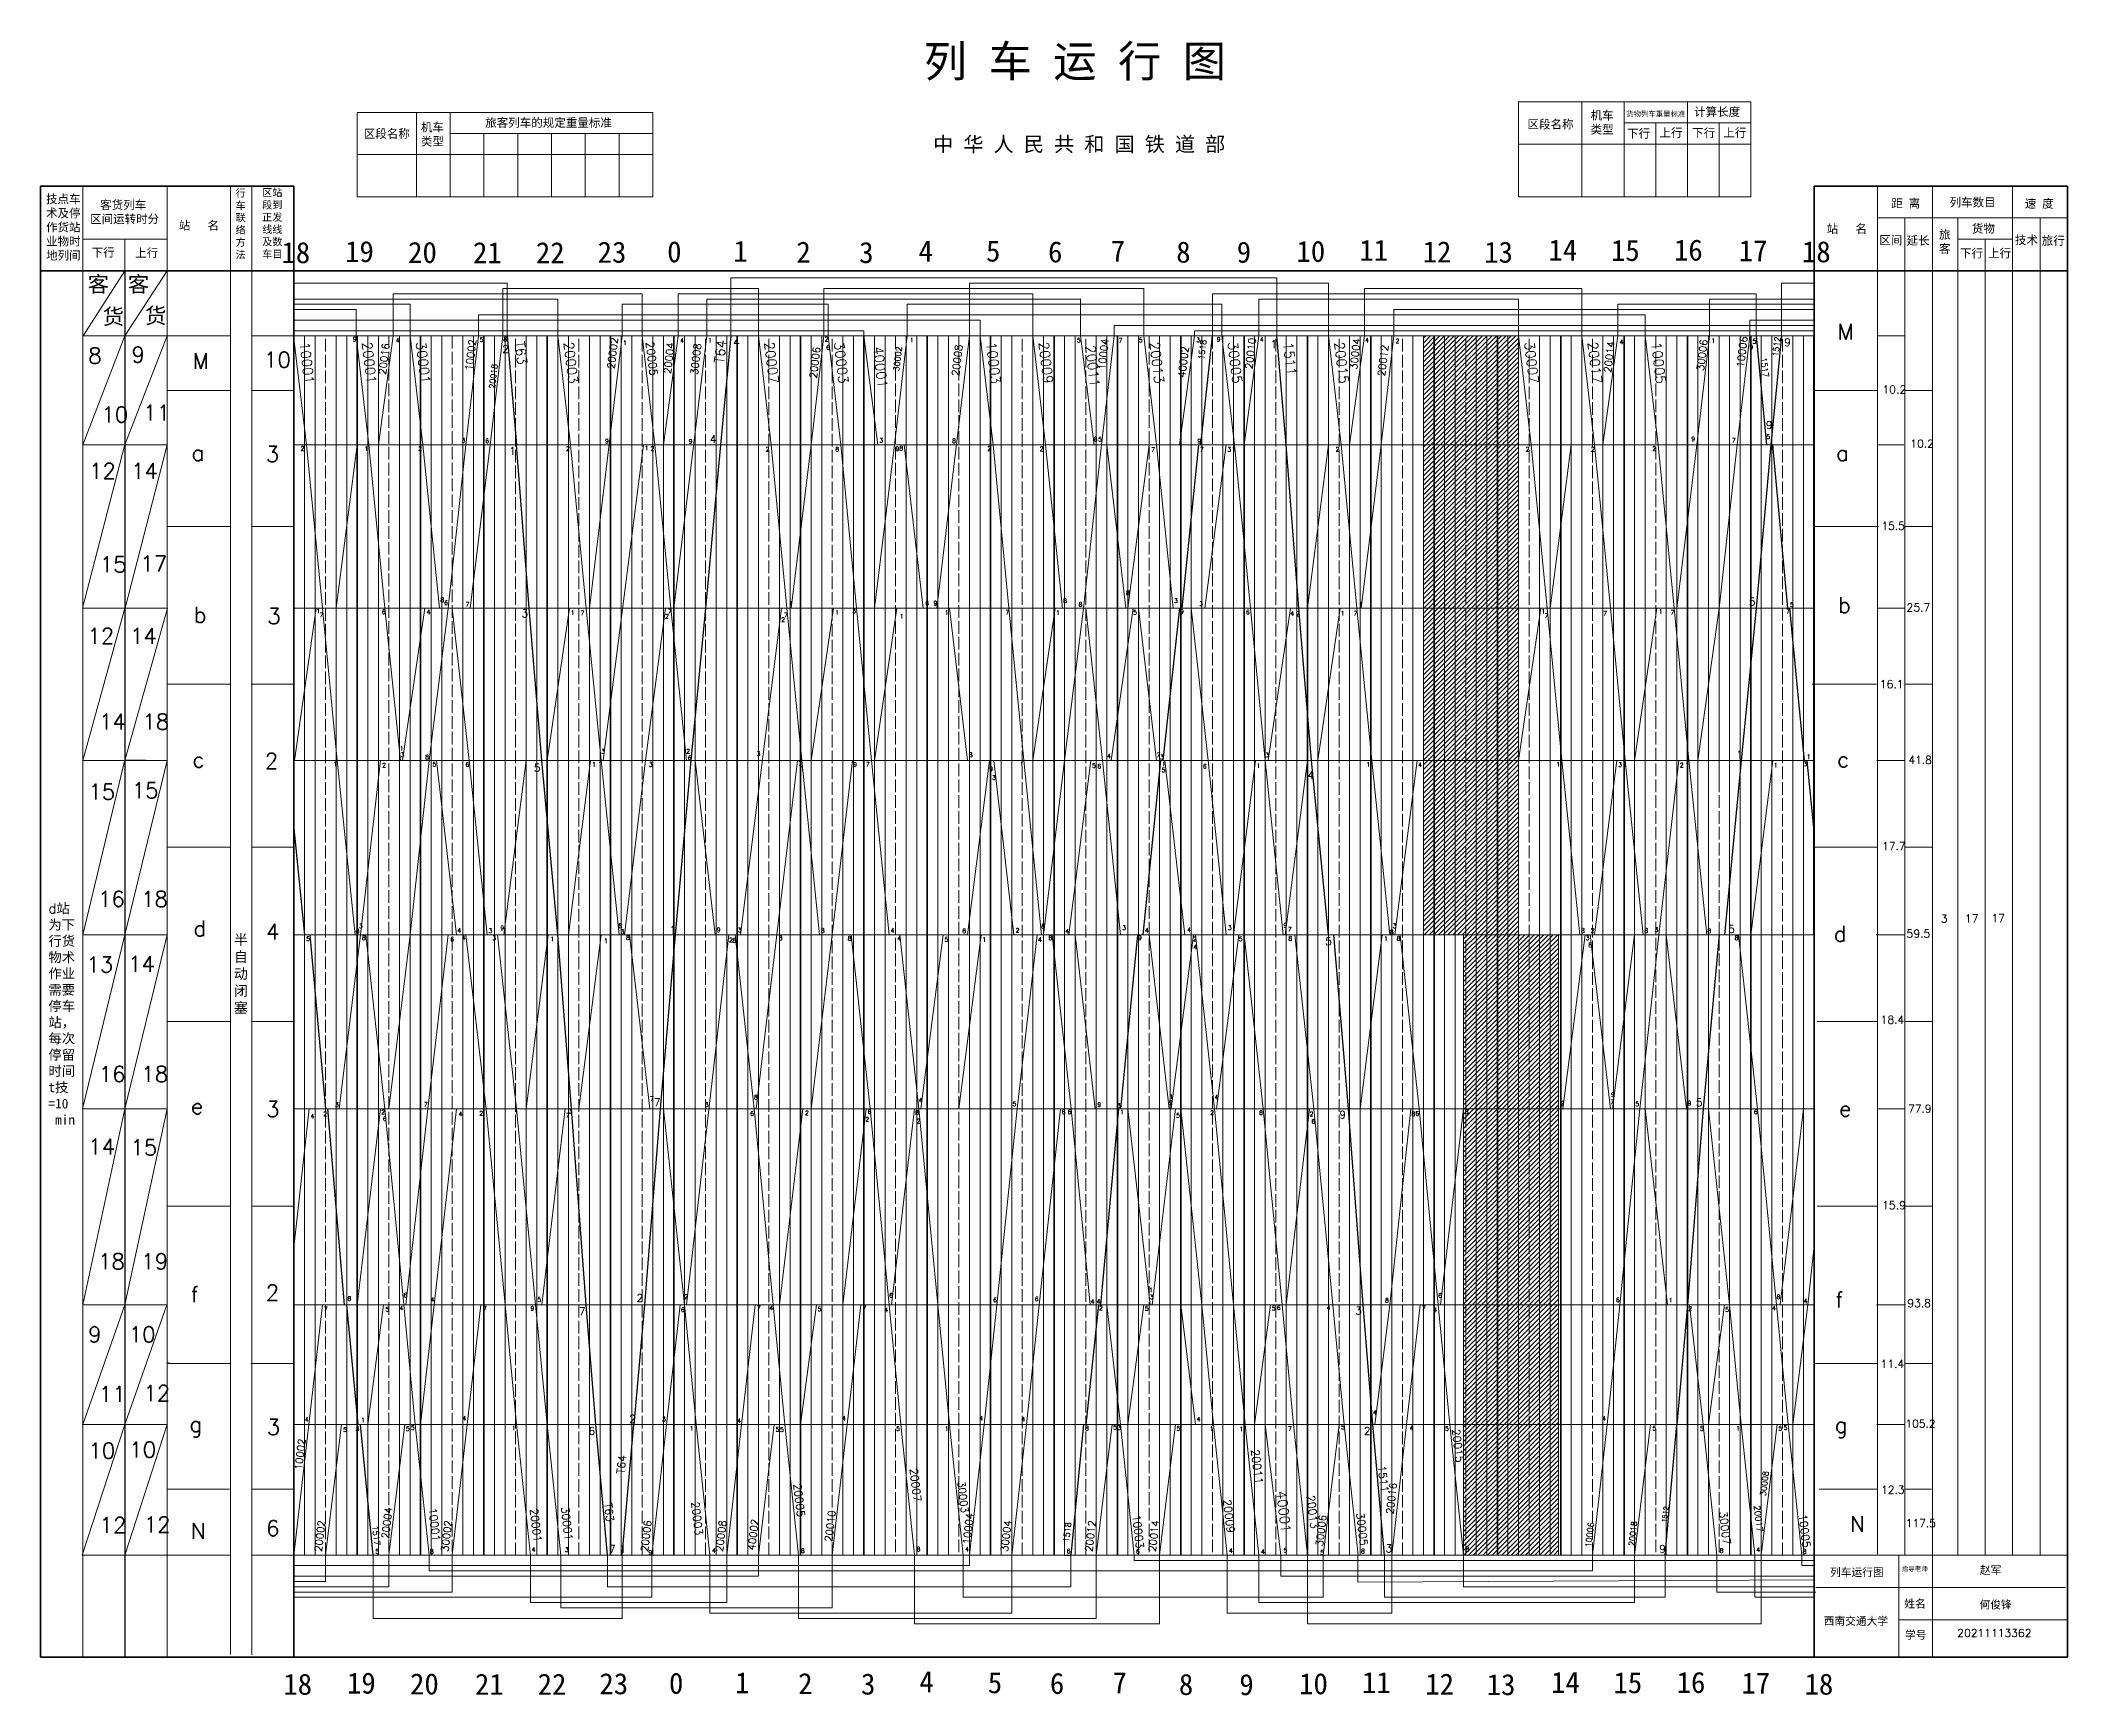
# Model space of a CAD drawing. Header units: millimetres. Extents: x 115 to 2035, y -688 to 879.
import ezdxf

# ---------------------------------------------------------------- set-up
doc = ezdxf.new("R2010")
doc.units = ezdxf.units.MM
doc.linetypes.add('ACAD_ISO02W100', pattern=[15, 12, -3])
doc.layers.get('0').update_dxf_attribs({"color": 3, "lineweight": 120})
for name, color, linetype, lineweight in [('10xian', 7, 'Continuous', 5), ('heizi', 7, 'Continuous', 5), ('五定、快运、直达、重载', 5, 'Continuous', 5), ('其它', 7, 'Continuous', 5), ('十分格1', 3, 'Continuous', 20), ('十分格2', 3, 'ACAD_ISO02W100', 20), ('小时格1', 3, 'Continuous', 100), ('小时格2', 3, 'Continuous', 80), ('直通、区段、小运转等', 7, 'Continuous', 5), ('站界线', 3, 'Continuous', 20)]:
    doc.layers.add(name, color=color, linetype=linetype, lineweight=lineweight)
doc.layers.add('文字', color=3, linetype='Continuous')
doc.layers.add('旅客列车、高级专列等', color=1, linetype='Continuous')
doc.styles.add('hz', font='txt.shx')

msp = doc.modelspace()

# ---------------------------------------------------------------- hatches: boundary and pattern name
at = {"layer": '直通、区段、小运转等'}
h = msp.add_hatch(dxfattribs=at)
h.set_pattern_fill('ANSI31', color=256)
h.set_pattern_definition([(45, (-1546.2413, -75.1722), (-2.245064, 2.245064), [])])
h.paths.add_polyline_path([(1425, 32.1), (1515, 32.1), (1514.9, 599.2), (1424.9, 599.2)])
h = msp.add_hatch(dxfattribs=at)
h.set_pattern_fill('ANSI31', color=256)
h.set_pattern_definition([(45, (-1941.8525, -103.491), (-2.245064, 2.245064), [])])
h.paths.add_polyline_path([(1553, 32.1), (1463, 32.1), (1463, -555.5), (1553, -555.5)])

# ---------------------------------------------------------------- linework, layer by layer
for p, q in [((115, -629), (115, 711)), ((2035, -629), (2035, 711)), ((115, -629), (115, -652.1)), ((2035, -629), (2035, -652.1)), ((2035, -652.1), (115, -652.1))]:
    msp.add_line(p, q)
at = {"layer": '10xian'}
msp.add_line((1545, -555.5), (1635, -555.5), dxfattribs=at)
at = {"layer": 'heizi'}
for p, q in [((354.7, 599.2), (1794.3, 599.2)), ((355.1, 496.1), (1795, 496.1)), ((355.5, 341.4), (1794.2, 341.4)), ((355.6, 197.1), (1794.9, 197.1)), ((355.6, 32.1), (1794.5, 32.1)), ((355.4, -132.8), (1795.2, -132.8)), ((354.4, -318.4), (1794.8, -318.4)), ((355, -431.8), (1795, -431.8)), ((354.7, -555.5), (1795, -555.5))]:
    msp.add_line(p, q, dxfattribs=at)
at = {"layer": '五定、快运、直达、重载'}
for p, q in [((354.7, 599.2), (367, 496.1)), ((530, 599.2), (518, 496.1)), ((1005, 599.2), (1017.3, 496.1)), ((1132, 599.2), (1120, 496.1)), ((1635, 599.2), (1647.3, 496.1)), ((1734, 599.2), (1722, 496.1)), ((382, 341.4), (367, 496.1)), ((518, 496.1), (501, 341.4)), ((1032.3, 341.4), (1017.3, 496.1)), ((1120, 496.1), (1103, 341.4)), ((1662.3, 341.4), (1647.3, 496.1)), ((1722, 496.1), (1705, 341.4)), ((396, 197.1), (382, 341.4)), ((501, 341.4), (483, 197.1)), ((1046.3, 197.1), (1032.3, 341.4)), ((1103, 341.4), (1085, 197.1)), ((1676.3, 197.1), (1662.3, 341.4)), ((1685, 197.1), (1705, 341.4)), ((413, 32.1), (396, 197.1)), ((483, 197.1), (465, 32.1)), ((1063.3, 32.1), (1046.3, 197.1)), ((1065, 32.1), (1085, 197.1)), ((1667, 197.1), (1648, 32.1)), ((1693.3, 32.1), (1676.3, 197.1)), ((441, -132.8), (423, 32.1)), ((445, -132.8), (465, 32.1)), ((1059, 32.1), (1040, -132.8)), ((1091.3, -132.8), (1073.3, 32.1)), ((1648, 32.1), (1630, -132.8)), ((1741.3, -132.8), (1723.3, 32.1)), ((437, -132.8), (415, -318.4)), ((459, -318.4), (441, -132.8)), ((1040, -132.8), (1021, -318.4)), ((1109.3, -318.4), (1091.3, -132.8)), ((1630, -132.8), (1611, -318.4)), ((1759.3, -318.4), (1741.3, -132.8)), ((382, -318.4), (369, -431.8)), ((459, -318.4), (470, -431.8)), ((1021, -318.4), (1009, -431.8)), ((1125, -318.4), (1138, -431.8)), ((1611, -318.4), (1599, -431.8)), ((1759.3, -318.4), (1770.3, -431.8)), ((369, -431.8), (355, -555.5)), ((483, -555.5), (470, -431.8)), ((1009, -431.8), (995, -555.5)), ((1151, -555.5), (1138, -431.8)), ((1599, -431.8), (1585, -555.5)), ((1783.3, -555.5), (1770.3, -431.8))]:
    msp.add_line(p, q, dxfattribs=at)
at = {"layer": '十分格1'}
for p, q in [((695, 811), (415, 811)), ((415, 811), (415, 731)), ((465, 811), (495, 811)), ((471, 731), (471, 811)), ((471, 811), (503, 811)), ((503, 811), (503, 731)), ((503, 811), (503, 791)), ((695, 731), (695, 811)), ((1515, 731), (1515, 821)), ((1515, 821), (1735, 821)), ((1575, 731), (1575, 821)), ((1575, 821), (1615, 821)), ((1615, 821), (1615, 731)), ((1675, 731), (1675, 821)), ((1735, 821), (1735, 731)), ((503, 791), (695, 791)), ((535, 771), (535, 791)), ((567, 771), (567, 791)), ((599, 771), (599, 791)), ((631, 771), (631, 791)), ((663, 771), (663, 791)), ((1735, 801), (1615, 801)), ((1645, 781), (1645, 801)), ((1645, 801), (1735, 801)), ((1645, 801), (1675, 801)), ((1675, 801), (1675, 731)), ((1675, 801), (1705, 801)), ((1705, 801), (1705, 731)), ((465, 771), (415, 771)), ((465, 771), (695, 771)), ((535, 731), (535, 771)), ((535, 771), (567, 771)), ((567, 771), (567, 731)), ((599, 731), (599, 771)), ((599, 771), (631, 771)), ((631, 771), (631, 731)), ((663, 731), (663, 771)), ((663, 771), (695, 771)), ((1735, 781), (1515, 781)), ((1515, 781), (1575, 781)), ((1575, 781), (1575, 731)), ((1645, 731), (1645, 781)), ((1735, 731), (1735, 781)), ((145, 741), (205, 741)), ((155, 661), (155, 741)), ((155, 741), (235, 741)), ((235, 741), (235, 661)), ((235, 741), (295, 741)), ((295, 741), (295, 661)), ((315, 661), (315, 741)), ((415, 731), (695, 731)), ((415, 731), (465, 731)), ((415, 731), (471, 731)), ((503, 731), (535, 731)), ((567, 731), (599, 731)), ((631, 731), (663, 731)), ((1735, 731), (1515, 731)), ((1615, 731), (1645, 731)), ((1855, 661), (1855, 741)), ((1855, 741), (1907, 741)), ((1907, 741), (1907, 661)), ((1983, 711), (1983, 741)), ((1907, 711), (1855, 711)), ((1881, 661), (1881, 711)), ((1881, 711), (1907, 711)), ((1907, 711), (1931, 711)), ((1931, 711), (1931, 661)), ((1983, 711), (1931, 711)), ((1983, 661), (1983, 711)), ((1983, 711), (2035, 711)), ((2009, 661), (2009, 711)), ((235, 691), (155, 691)), ((195, 661), (195, 691)), ((195, 691), (235, 691)), ((1957, 691), (1931, 691)), ((1931, 691), (1983, 691)), ((1957, 661), (1957, 691)), ((1983, 691), (1983, 661)), ((115, 661), (145, 661)), ((115, 661), (119, 661)), ((115, 661), (155, 661)), ((155, 661), (155, -651.2)), ((195, 661), (155.3, 599.2)), ((205, 661), (175, 661)), ((235, 661), (195, 661)), ((195, 661), (195, 617.3)), ((235, 661), (195, 599.2)), ((235, 661), (235, -652.1)), ((235, 661), (235, 611)), ((235, 661), (235, 621)), ((235, 661), (235, 599.2)), ((295, 661), (315, 661)), ((295, 661), (295, -649.8)), ((315, 661), (315, -650)), ((1855, 661), (1855, -554.7)), ((1907, 661), (1881, 661)), ((1881, 661), (1881, -555.6)), ((1907, 661), (1907, -648.6)), ((1931, 661), (1957, 661)), ((1931, 661), (1931, -555.6)), ((1957, 661), (1957, -555.1)), ((1983, 661), (2009, 661)), ((1983, 661), (1983, -555.6)), ((2009, 661), (2009, -555.6)), ((195, 599.2), (155, 496.1)), ((155.3, 599.2), (295.1, 599.2)), ((194.9, 496.1), (235, 599.2)), ((314.7, 599.2), (354.7, 599.2)), ((365, 599.2), (365, -555.5)), ((375, -555.5), (375, 599.2)), ((395, -555.5), (395, 599.2)), ((405, -555.5), (405, 599.2)), ((425, -555.5), (425, 599.2)), ((435, 599.2), (435, -555.5)), ((455, -555.5), (455, 599.2)), ((465, 599.2), (465, -555.5)), ((485, 599.2), (485, -555.5)), ((495, -555.5), (495, 599.2)), ((515, 599.2), (515, -555.5)), ((525, -555.5), (525, 599.2)), ((545, -555.5), (545, 599.2)), ((555, 599.2), (555, -555.5)), ((575, -555.5), (575, 599.2)), ((585, 599.2), (585, -555.5)), ((605, 599.2), (605, -555.5)), ((615, -555.5), (615, 599.2)), ((635, 599.2), (635, -555.5)), ((645, -555.5), (645, 599.2)), ((665, -555.5), (665, 599.2)), ((675, 599.2), (675, -555.5)), ((695, -555.5), (695, 599.2)), ((705, 599.2), (705, -555.5)), ((725, 599.2), (725, -555.5)), ((735, -555.5), (735, 599.2)), ((755, 599.2), (755, -555.5)), ((765, -555.5), (765, 599.2)), ((785, -555.5), (785, 599.2)), ((795, 599.2), (795, -555.5)), ((815, -555.5), (815, 599.2)), ((825, 599.2), (825, -555.5)), ((845, 599.2), (845, -555.5)), ((855, -555.5), (855, 599.2)), ((875, 599.2), (875, -555.5)), ((885, -555.5), (885, 599.2)), ((905, -555.5), (905, 599.2)), ((915, 599.2), (915, -555.5)), ((935, -555.5), (935, 599.2)), ((945, 599.2), (945, -555.5)), ((965, 599.2), (965, -555.5)), ((975, -555.5), (975, 599.2)), ((995, 599.2), (995, -555.5)), ((1005, -555.5), (1005, 599.2)), ((1025, -555.5), (1025, 599.2)), ((1035, 599.2), (1035, -555.5)), ((1055, -555.5), (1055, 599.2)), ((1065, 599.2), (1065, -555.5)), ((1085, 599.2), (1085, -555.5)), ((1095, -555.5), (1095, 599.2)), ((1115, 599.2), (1115, -555.5)), ((1125, -555.5), (1125, 599.2)), ((1145, -555.5), (1145, 599.2)), ((1155, 599.2), (1155, -555.5)), ((1175, -555.5), (1175, 599.2)), ((1185, 599.2), (1185, -555.5)), ((1205, 599.2), (1205, -555.5)), ((1215, -555.5), (1215, 599.2)), ((1235, 599.2), (1235, -555.5)), ((1245, -555.5), (1245, 599.2)), ((1265, -555.5), (1265, 599.2)), ((1275, 599.2), (1275, -555.5)), ((1295, -555.5), (1295, 599.2)), ((1305, 599.2), (1305, -555.5)), ((1325, 599.2), (1325, -555.5)), ((1335, -555.5), (1335, 599.2)), ((1355, 599.2), (1355, -555.5)), ((1365, -555.5), (1365, 599.2)), ((1385, -555.5), (1385, 599.2)), ((1395, 599.2), (1395, -555.5)), ((1415, -555.5), (1415, 599.2)), ((1425, 599.2), (1425, -555.5)), ((1445, 599.2), (1445, -555.5)), ((1455, -555.5), (1455, 599.2)), ((1475, 599.2), (1475, -555.5)), ((1485, -555.5), (1485, 599.2)), ((1505, -555.5), (1505, 599.2)), ((1515, 599.2), (1515, -555.5)), ((1535, -555.5), (1535, 599.2)), ((1545, 599.2), (1545, -555.5)), ((1565, 599.2), (1565, -555.5)), ((1575, -555.5), (1575, 599.2)), ((1595, 599.2), (1595, -555.5)), ((1605, -555.5), (1605, 599.2)), ((1625, -555.5), (1625, 599.2)), ((1635, 599.2), (1635, -555.5)), ((1655, -555.5), (1655, 599.2)), ((1665, 599.2), (1665, -555.5)), ((1685, 599.2), (1685, -555.5)), ((1695, -555.5), (1695, 599.2)), ((1715, 599.2), (1715, -555.5)), ((1725, -555.5), (1725, 599.2)), ((1745, -555.5), (1745, 599.2)), ((1755, 599.2), (1755, -555.5)), ((1775, -555.5), (1775, 599.2)), ((1785, 599.2), (1785, -555.5)), ((234.9, 547.6), (295.1, 547.6)), ((315.2, 547.6), (354.9, 547.6)), ((154.9, 341.4), (195, 496.3)), ((234.9, 496.1), (154.9, 496.1)), ((155, 496.1), (194.9, 496.1)), ((195, 496.3), (234.9, 496.1)), ((234.9, 496.1), (195.1, 341.4)), ((235.2, 418.9), (295, 418.9)), ((314.9, 418.9), (355.1, 418.9)), ((154.9, 341.4), (235.2, 341.4)), ((155, 197.1), (195, 341.4)), ((235.2, 341.4), (194.8, 197.1)), ((195, 341.4), (235.2, 341.4)), ((295.2, 269.4), (235.2, 269.4)), ((314.4, 269.4), (354.4, 269.4)), ((234.8, 197.1), (154.8, 197.1)), ((155, 32.1), (195, 197.8)), ((195, 197.8), (234.8, 197.1)), ((234.8, 197.1), (195, 32.1)), ((294.9, 114.9), (235.6, 114.9)), ((314.7, 114.9), (354.4, 114.9)), ((154.7, -132.8), (194.8, 32.1)), ((154.8, 32.1), (234.8, 32.1)), ((194.8, 32.1), (234.8, 32.1)), ((234.8, 32.1), (194.8, -132.8)), ((295.3, -50.2), (235.3, -50.2)), ((315.2, -50.2), (355, -50.2)), ((235, -132.8), (154.7, -132.8)), ((155, -318.4), (194.8, -132.8)), ((235, -132.8), (194.7, -318.4)), ((194.8, -132.8), (235, -132.8)), ((235, -224.9), (294.9, -224.9)), ((315.1, -224.9), (355.1, -224.9)), ((154.7, -318.4), (234.7, -318.4)), ((155, -431.8), (194.7, -318.4)), ((194.7, -318.4), (234.7, -318.4)), ((234.7, -318.4), (195, -431.8)), ((235.8, -373.9), (235.8, -372.7)), ((295.4, -373.9), (235.8, -373.9)), ((314.3, -373.9), (355.6, -373.9)), ((234.8, -431.8), (154.5, -431.8)), ((195, -431.8), (154.5, -555.5)), ((195, -555.5), (234.8, -431.8)), ((235.7, -493.1), (294.1, -493.1)), ((315, -493.1), (355.3, -493.1)), ((154.5, -555.5), (294.9, -555.5)), ((154.5, -555.5), (195, -555.5)), ((195, -555.5), (235, -555.5)), ((314.7, -555.5), (355.4, -555.5)), ((235, -652.1), (235, -612.1))]:
    msp.add_line(p, q, dxfattribs=at)
at = {"layer": '十分格1', "lineweight": -3}
msp.add_line((195, 661), (195, -651.7), dxfattribs=at)
at = {"layer": '十分格2'}
for p, q in [((357, 661.1), (357, 661.2)), ((1705, 661), (1705, 661)), ((385, -555.5), (385, 599.2)), ((445, 599.2), (445, -555.5)), ((505, 599.2), (505, -555.5)), ((565, -555.5), (565, 599.2)), ((625, -555.5), (625, 599.2)), ((685, -555.5), (685, 599.2)), ((745, -555.5), (745, 599.2)), ((805, -555.5), (805, 599.2)), ((865, -555.5), (865, 599.2)), ((925, 599.2), (925, -555.5)), ((985, 599.2), (985, -555.5)), ((1045, -555.5), (1045, 599.2)), ((1105, -555.5), (1105, 599.2)), ((1165, 599.2), (1165, -555.5)), ((1225, 599.2), (1225, -555.5)), ((1285, -555.5), (1285, 599.2)), ((1345, -555.5), (1345, 599.2)), ((1405, -555.5), (1405, 599.2)), ((1465, -555.5), (1465, 599.2)), ((1525, -555.5), (1525, 599.2)), ((1585, -555.5), (1585, 599.2)), ((1645, 599.2), (1645, -555.5)), ((1705, 599.2), (1705, -555.5)), ((1705, 179), (1705, 599.2)), ((1765, -555.5), (1765, 599.2))]:
    msp.add_line(p, q, dxfattribs=at)
at = {"layer": '小时格1'}
for p, q in [((115, 661), (115, 741)), ((115, 741), (355, 741)), ((355, 741), (355, 661)), ((2035, 741), (1795, 741)), ((1795, 741), (1795, 661)), ((2035, 661), (2035, 741)), ((355, 661), (115, 661)), ((355, 661), (2035, 661)), ((355, -579), (355, 661)), ((355, 661), (715, 661)), ((1075, 661), (1435, 661)), ((2035, 661), (1795, 661)), ((1795, 661), (1795, -579)), ((1795, -579), (1795, 661)), ((715, 599.2), (715, -555.5)), ((1075, -555.5), (1075, 599.2)), ((1075, -555.5), (1075, 599.2)), ((1435, 599.2), (1435, -555.5)), ((355, -572.1), (355, -652.1)), ((1795, -572.1), (1795, -652.1)), ((355, -652.1), (115, -652.1)), ((355, -652.1), (2035, -652.1))]:
    msp.add_line(p, q, dxfattribs=at)
at = {"layer": '小时格2'}
for p, q in [((415, 599.2), (415, -555.5)), ((475, -555.5), (475, 599.2)), ((535, 599.2), (535, -555.5)), ((535, 599.2), (535, -555.5)), ((595, -555.5), (595, 599.2)), ((655, 599.2), (655, -555.8)), ((775, 599.3), (775, -555.5)), ((835, 599.2), (835, -555.5)), ((835, -555.5), (835, 599.2)), ((895, -555.5), (895, 599.2)), ((895, 599.2), (895, -555.5)), ((955, 599.2), (955, -555.5)), ((1015, -555.5), (1015, 599.2)), ((1015, 599.2), (1015, -555.5)), ((1135, -555.5), (1135, 599.2)), ((1195, 599.2), (1195, -555.5)), ((1255, -555.5), (1255, 599.2)), ((1315, 599.2), (1315, -555.5)), ((1375, -555.5), (1375, 599.2)), ((1495, 599.2), (1495, -555.5)), ((1555, -555.5), (1555, 599.2)), ((1555, -555.5), (1555, 599.2)), ((1615, 599.2), (1615, -555.5)), ((1615, 599.2), (1615, -555.5)), ((1675, -555.5), (1675, 599.2)), ((1735, 599.2), (1735, -555.5)), ((115, -629), (115, -629)), ((2035, -629), (2035, -629))]:
    msp.add_line(p, q, dxfattribs=at)
at = {"layer": '旅客列车、高级专列等'}
for p, q in [((557, 599.2), (566, 496.1)), ((769, 599.2), (759, 496.1)), ((1214, 496.1), (1225, 599.2)), ((1295, 496.1), (1286, 599.2)), ((1740, 599.2), (1750, 496.1)), ((1764, 599.2), (1754, 496.1)), ((578, 341.4), (566, 496.1)), ((759, 496.1), (745, 341.4)), ((1212, 496.1), (1196, 341.4)), ((1307, 341.4), (1295, 496.1)), ((1754, 496.1), (1740, 341.4)), ((1770, 341.4), (1756, 496.1)), ((590, 197.1), (578, 341.4)), ((745, 341.4), (731, 197.1)), ((1194, 341.4), (1178, 197.1)), ((1319, 197.1), (1307, 341.4)), ((1740, 341.4), (1726, 197.1)), ((1786, 197.1), (1772, 341.4)), ((605, 32.1), (590, 197.1)), ((731, 197.1), (716, 32.1)), ((1176, 197.1), (1159, 32.1)), ((1335, 32.1), (1319, 197.1)), ((1726, 197.1), (1710, 32.1)), ((1788, 197.1), (1795, 127)), ((355, 132.7), (365, 32.1)), ((370, 32.1), (385, -132.8)), ((618, -132.8), (605, 32.1)), ((716, 32.1), (702, -132.8)), ((1154, 32.1), (1138, -132.8)), ((1354, -132.8), (1340, 32.1)), ((1705, 32.1), (1690, -132.8)), ((403, -318.4), (387, -132.8)), ((632, -318.4), (618, -132.8)), ((702, -132.8), (687, -318.4)), ((1136, -132.8), (1119, -318.4)), ((1368, -318.4), (1354, -132.8)), ((1690, -132.8), (1675, -318.4)), ((416, -431.8), (405, -318.4)), ((641, -431.8), (632, -318.4)), ((687, -318.4), (677, -431.8)), ((1117, -318.4), (1105, -431.8)), ((1377, -431.8), (1368, -318.4)), ((1675, -318.4), (1665, -431.8)), ((430, -555.5), (418, -431.8)), ((652, -555.5), (641, -431.8)), ((666, -555.5), (677, -431.8)), ((1103, -431.8), (1091, -555.5)), ((1388, -555.5), (1377, -431.8)), ((1654, -555.5), (1665, -431.8)), ((665, -555.5), (666, -555.5)), ((1085, -555.5), (1091, -555.5))]:
    msp.add_line(p, q, dxfattribs=at)
at = {"layer": '直通、区段、小运转等'}
for p, q in [((769, 599.2), (769, 654.2)), ((1286, 654.2), (769, 654.2)), ((1286, 599.2), (1286, 654.2)), ((557, 649.2), (355, 649.2)), ((605, 634.2), (355, 634.2)), ((449, 599.2), (449, 639.2)), ((685, 639.2), (449, 639.2)), ((553, 599.2), (553, 644.2)), ((795, 644.2), (553, 644.2)), ((557, 599.2), (557, 649.2)), ((605, 599.2), (605, 634.2)), ((685, 599.2), (685, 639.2)), ((719, 599.2), (719, 639.2)), ((1055, 639.2), (719, 639.2)), ((746, 599.2), (746, 634.2)), ((1100, 634.2), (746, 634.2)), ((795, 639.2), (795, 644.2)), ((795, 599.2), (795, 639.2)), ((857, 599.2), (857, 644.2)), ((1160, 644.2), (857, 644.2)), ((995, 599.2), (995, 649.2)), ((1335, 649.2), (995, 649.2)), ((1055, 599.2), (1055, 639.2)), ((1100, 599.2), (1100, 634.2)), ((1160, 599.2), (1160, 644.2)), ((1225, 599.2), (1225, 639.2)), ((1740, 639.2), (1225, 639.2)), ((1269, 599.2), (1269, 634.2)), ((1515, 634.2), (1269, 634.2)), ((1335, 599.2), (1335, 649.2)), ((1369, 599.2), (1369, 644.2)), ((1575, 644.2), (1369, 644.2)), ((1515, 599.2), (1515, 634.2)), ((1575, 599.2), (1575, 644.2)), ((1696, 599.2), (1696, 634.2)), ((1696, 634.2), (1795, 634.2)), ((1740, 599.2), (1740, 639.2)), ((1764, 599.2), (1764, 649.2)), ((1764, 649.2), (1795, 649.2)), ((465, 629.2), (355, 629.2)), ((414, 624.2), (355, 624.2)), ((414, 599.2), (414, 624.2)), ((465, 599.2), (465, 629.2)), ((530, 599.2), (530, 619.2)), ((1635, 619.2), (530, 619.2)), ((666, 599.2), (666, 629.2)), ((861, 629.2), (666, 629.2)), ((861, 599.2), (861, 629.2)), ((936, 599.2), (936, 629.2)), ((1234, 629.2), (936, 629.2)), ((1234, 599.2), (1234, 629.2)), ((1397, 599.2), (1397, 624.2)), ((1397, 624.2), (1795, 624.2)), ((1609, 599.2), (1609, 629.2)), ((1609, 629.2), (1795, 629.2)), ((1635, 599.2), (1635, 619.2)), ((1005, 614.2), (355, 614.2)), ((355, 599.2), (355, 609.2)), ((895, 604.2), (355, 604.2)), ((426, 496.1), (414, 599.2)), ((435, 496.1), (449, 599.2)), ((477, 496.1), (465, 599.2)), ((541, 496.1), (553, 599.2)), ((617, 496.1), (605, 599.2)), ((635, 341.4), (666, 599.2)), ((697, 496.1), (685, 599.2)), ((719, 599.2), (705, 496.1)), ((746, 599.2), (715, 341.4)), ((745, 599.2), (746, 599.2)), ((807, 496.1), (795, 599.2)), ((845, 496.1), (857, 599.2)), ((855, 599.2), (857, 599.2)), ((873, 496.1), (861, 599.2)), ((895, 599.2), (895, 604.2)), ((924, 496.1), (936, 599.2)), ((964, 341.4), (995, 599.2)), ((1005, 599.2), (1005, 614.2)), ((1067, 496.1), (1055, 599.2)), ((1100, 599.2), (1090, 599.2)), ((1095, 599.2), (1100, 599.2)), ((1113, 496.1), (1100, 599.2)), ((1132, 599.2), (1132, 609.2)), ((1132, 609.2), (1795, 609.2)), ((1172, 496.1), (1160, 599.2)), ((1208, 599.2), (1208, 604.2)), ((1208, 604.2), (1795, 604.2)), ((1246, 496.1), (1234, 599.2)), ((1255, 496.1), (1269, 599.2)), ((1347, 496.1), (1335, 599.2)), ((1355, 496.1), (1369, 599.2)), ((1385, 496.1), (1397, 599.2)), ((1402.9, 599.2), (1492.9, 599.2)), ((1424.9, 599.2), (1425, 32.1)), ((1515, 32.1), (1514.9, 599.2)), ((1527, 496.1), (1515, 599.2)), ((1587, 496.1), (1575, 599.2)), ((1595, 496.1), (1609, 599.2)), ((1684, 496.1), (1696, 599.2)), ((1734, 599.2), (1734, 614.2)), ((1734, 614.2), (1795, 614.2)), ((1794.3, 599.2), (1794.5, 32.1)), ((395, 341.4), (415, 496.1)), ((441, 341.4), (426, 496.1)), ((493, 341.4), (477, 496.1)), ((541, 496.1), (522, 341.4)), ((632, 341.4), (617, 496.1)), ((686, 496.1), (648, 197.1)), ((685, 496.1), (686, 496.1)), ((712, 341.4), (697, 496.1)), ((822, 341.4), (807, 496.1)), ((845, 496.1), (826, 341.4)), ((888, 341.4), (873, 496.1)), ((905, 341.4), (924, 496.1)), ((908, 496.1), (933, 496.1)), ((1083, 341.4), (1067, 496.1)), ((1105, 496.1), (1112, 496.1)), ((1143, 341.4), (1125, 496.1)), ((1188, 341.4), (1172, 496.1)), ((1218, 341.4), (1238, 496.1)), ((1261, 341.4), (1246, 496.1)), ((1315, 341.4), (1335, 496.1)), ((1362, 341.4), (1347, 496.1)), ((1366, 341.4), (1385, 496.1)), ((1542, 341.4), (1527, 496.1)), ((1545, 341.4), (1565, 496.1)), ((1602, 341.4), (1587, 496.1)), ((1665, 341.4), (1684, 496.1)), ((355.6, 197.1), (376, 341.4)), ((456, 197.1), (441, 341.4)), ((458, 197.1), (479, 341.4)), ((521, 197.1), (505, 341.4)), ((616, 341.4), (595, 197.1)), ((615, 341.4), (616, 341.4)), ((646, 197.1), (632, 341.4)), ((688, 197.1), (707, 341.4)), ((705, 341.4), (707, 341.4)), ((727, 197.1), (712, 341.4)), ((817, 341.4), (778, 32.1)), ((815, 341.4), (817, 341.4)), ((836, 197.1), (822, 341.4)), ((825, 341.4), (826, 341.4)), ((845, 197.1), (866, 341.4)), ((902, 197.1), (888, 341.4)), ((905, 197.1), (926, 341.4)), ((945, 341.4), (951, 341.4)), ((951, 341.4), (976, 341.4)), ((965, 341.4), (964, 341.4)), ((1121, 197.1), (1105, 341.4)), ((1150, 341.4), (1129, 197.1)), ((1135, 341.4), (1142, 341.4)), ((1142, 341.4), (1138, 341.4)), ((1155, 341.4), (1150, 341.4)), ((1172, 197.1), (1155, 341.4)), ((1175, 341.4), (1183, 341.4)), ((1221, 197.1), (1205, 341.4)), ((1255, 341.4), (1262, 341.4)), ((1275, 197.1), (1261, 341.4)), ((1278, 197.1), (1299, 341.4)), ((1325, 197.1), (1346, 341.4)), ((1376, 197.1), (1362, 341.4)), ((1536, 341.4), (1515, 197.1)), ((1535, 341.4), (1536, 341.4)), ((1556, 197.1), (1542, 341.4)), ((1616, 197.1), (1602, 341.4)), ((1625, 197.1), (1646, 341.4)), ((418, 32.1), (437, 197.1)), ((457, 197.1), (459, 197.1)), ((509, 32.1), (490, 197.1)), ((538, 32.1), (521, 197.1)), ((554, 32.1), (575, 197.1)), ((636, 197.1), (615, 32.1)), ((635, 197.1), (636, 197.1)), ((663, 32.1), (646, 197.1)), ((646, 197.1), (648, 197.1)), ((688, 197.1), (668, 32.1)), ((754, 32.1), (735, 197.1)), ((793, -132.8), (832, 197.1)), ((835, 197.1), (836, 197.1)), ((853, 32.1), (836, 197.1)), ((865, 32.1), (884, 197.1)), ((919, 32.1), (902, 197.1)), ((985, 197.1), (993, 197.1)), ((993, 197.1), (1018, 197.1)), ((1089, 32.1), (1110, 197.1)), ((1138, 32.1), (1121, 197.1)), ((1121, 197.1), (1123, 197.1)), ((1155, 197.1), (1157, 197.1)), ((1185, 197.1), (1180, 197.1)), ((1199, 32.1), (1180, 197.1)), ((1215, 197.1), (1221, 197.1)), ((1238, 32.1), (1221, 197.1)), ((1245, 32.1), (1266, 197.1)), ((1275, 197.1), (1276, 197.1)), ((1292, 32.1), (1275, 197.1)), ((1276, 197.1), (1278, 197.1)), ((1294, 32.1), (1315, 197.1)), ((1393, 32.1), (1376, 197.1)), ((1398, 32.1), (1419, 197.1)), ((1573, 32.1), (1556, 197.1)), ((1587, 32.1), (1608, 197.1)), ((1633, 32.1), (1616, 197.1)), ((1735, 32.1), (1756, 197.1)), ((1794, 67), (1795, 67)), ((418, 32.1), (398, -132.8)), ((413, 32.1), (418, 32.1)), ((501, 32.1), (482, -132.8)), ((537, -132.8), (518, 32.1)), ((566, -132.8), (548, 32.1)), ((555, 32.1), (554, 32.1)), ((596, 32.1), (575, -132.8)), ((646, 32.1), (625, -132.8)), ((645, 32.1), (646, 32.1)), ((663, 32.1), (668, 32.1)), ((692, -132.8), (673, 32.1)), ((727, -318.4), (767, 32.1)), ((755, 32.1), (754, 32.1)), ((765, 32.1), (767, 32.1)), ((791, -132.8), (773, 32.1)), ((845, 32.1), (853, 32.1)), ((865, 32.1), (845, -132.8)), ((901, -132.8), (883, 32.1)), ((947, -132.8), (929, 32.1)), ((985, -132.8), (1006, 32.1)), ((1035, 32.1), (1037, 32.1)), ((1184, -132.8), (1165, 32.1)), ((1186, -132.8), (1207, 32.1)), ((1195, 32.1), (1199, 32.1)), ((1199, 32.1), (1209, 32.1)), ((1227, -132.8), (1209, 32.1)), ((1229, -132.8), (1250, 32.1)), ((1235, 32.1), (1238, 32.1)), ((1273, -132.8), (1255, 32.1)), ((1285, 32.1), (1293, 32.1)), ((1292, 32.1), (1294, 32.1)), ((1293, 32.1), (1303, 32.1)), ((1293, 32.1), (1298, 32.1)), ((1321, -132.8), (1303, 32.1)), ((1365, -132.8), (1386, 32.1)), ((1393, 32.1), (1398, 32.1)), ((1421, -132.8), (1403, 32.1)), ((1425, 32.1), (1515, 32.1)), ((1463, 32.1), (1463, -555.5)), ((1463, 32.1), (1553, 32.1)), ((1553, -555.5), (1553, 32.1)), ((1578, 32.1), (1557, -132.8)), ((1575, 32.1), (1578, 32.1)), ((1602, -132.8), (1583, 32.1)), ((1585, 32.1), (1587, 32.1)), ((1604, -132.8), (1625, 32.1)), ((1674, -132.8), (1655, 32.1)), ((355, -263.8), (369.4, -132.8)), ((355.4, -132.8), (369.4, -132.8)), ((387, -132.8), (389, -132.8)), ((482, -132.8), (461, -318.4)), ((509, -132.8), (475, -431.8)), ((485, -132.8), (481, -132.8)), ((485, -132.8), (487, -132.8)), ((515, -132.8), (519, -132.8)), ((555, -318.4), (537, -132.8)), ((584, -318.4), (566, -132.8)), ((612, -132.8), (590, -318.4)), ((605, -132.8), (612, -132.8)), ((705, -132.8), (725, -318.4)), ((809, -318.4), (791, -132.8)), ((791, -132.8), (793, -132.8)), ((815, -318.4), (837, -132.8)), ((875, -132.8), (881, -132.8)), ((919, -318.4), (901, -132.8)), ((943, -132.8), (921, -318.4)), ((945, -132.8), (943, -132.8)), ((965, -318.4), (947, -132.8)), ((947, -132.8), (949, -132.8)), ((1061, -318.4), (1081, -132.8)), ((1168, -318.4), (1190, -132.8)), ((1215, -318.4), (1195, -132.8)), ((1225, -132.8), (1227, -132.8)), ((1227, -132.8), (1245, -318.4)), ((1227, -132.8), (1229, -132.8)), ((1265, -132.8), (1273, -132.8)), ((1291, -318.4), (1273, -132.8)), ((1295, -318.4), (1317, -132.8)), ((1315, -132.8), (1321, -132.8)), ((1339, -318.4), (1321, -132.8)), ((1393, -318.4), (1413, -132.8)), ((1439, -318.4), (1421, -132.8)), ((1421, -132.8), (1423, -132.8)), ((1441, -318.4), (1463, -132.8)), ((1602, -132.8), (1604, -132.8)), ((1635, -132.8), (1656, -318.4)), ((1695, -132.8), (1715, -318.4)), ((1763, -318.4), (1785, -132.8)), ((1795, -262.7), (1789, -318.4)), ((440, -318.4), (425, -431.8)), ((465, -318.4), (461, -318.4)), ((532, -318.4), (519, -431.8)), ((545, -318.4), (537, -318.4)), ((566, -431.8), (555, -318.4)), ((595, -431.8), (584, -318.4)), ((595, -318.4), (590, -318.4)), ((721, -318.4), (708, -431.8)), ((715, -318.4), (721, -318.4)), ((736, -431.8), (725, -318.4)), ((725, -318.4), (727, -318.4)), ((779, -431.8), (792, -318.4)), ((820, -431.8), (809, -318.4)), ((879, -431.8), (892, -318.4)), ((895, -318.4), (899, -318.4)), ((930, -431.8), (919, -318.4)), ((976, -431.8), (965, -318.4)), ((1049, -431.8), (1061, -318.4)), ((1145, -431.8), (1160, -318.4)), ((1226, -431.8), (1215, -318.4)), ((1215, -318.4), (1216, -318.4)), ((1245, -318.4), (1256, -431.8)), ((1265, -431.8), (1280, -318.4)), ((1285, -318.4), (1291, -318.4)), ((1302, -431.8), (1291, -318.4)), ((1335, -318.4), (1339, -318.4)), ((1350, -431.8), (1339, -318.4)), ((1379, -431.8), (1393, -318.4)), ((1409, -431.8), (1422, -318.4)), ((1450, -431.8), (1439, -318.4)), ((1439, -318.4), (1441, -318.4)), ((1675, -318.4), (1677, -318.4)), ((1677, -318.4), (1690, -431.8)), ((1695, -431.8), (1710, -318.4)), ((1726, -431.8), (1715, -318.4)), ((1715, -318.4), (1717, -318.4)), ((1775, -431.8), (1789, -318.4)), ((385, -431.8), (389, -431.8)), ((385, -555.5), (400, -431.8)), ((445, -555.5), (460, -431.8)), ((505, -555.5), (519, -431.8)), ((579, -555.5), (566, -431.8)), ((595, -431.8), (608, -555.5)), ((694, -555.5), (708, -431.8)), ((749, -555.5), (736, -431.8)), ((765, -555.5), (779, -431.8)), ((820, -431.8), (833, -555.5)), ((865, -555.5), (879, -431.8)), ((905, -431.8), (910, -431.8)), ((943, -555.5), (930, -431.8)), ((989, -555.5), (976, -431.8)), ((1035, -555.5), (1049, -431.8)), ((1115, -555.5), (1130, -431.8)), ((1175, -555.5), (1190, -431.8)), ((1226, -431.8), (1239, -555.5)), ((1256, -431.8), (1269, -555.5)), ((1295, -431.8), (1302, -431.8)), ((1302, -431.8), (1315, -555.5)), ((1330, -555.5), (1345, -431.8)), ((1345, -431.8), (1350, -431.8)), ((1363, -555.5), (1350, -431.8)), ((1377, -431.8), (1379, -431.8)), ((1395, -555.5), (1409, -431.8)), ((1463, -555.5), (1450, -431.8)), ((1625, -431.8), (1628, -431.8)), ((1625, -555.5), (1640, -431.8)), ((1690, -431.8), (1703, -555.5)), ((1739, -555.5), (1726, -431.8)), ((1745, -555.5), (1760, -431.8)), ((354.7, -555.5), (354.7, -560.5)), ((385, -555.5), (385, -575.5)), ((430, -555.5), (430, -615.5)), ((445, -555.5), (445, -585.5)), ((483, -555.5), (483, -570.5)), ((505, -555.5), (505, -590.5)), ((579, -555.5), (579, -600.5)), ((608, -555.5), (608, -605.5)), ((652, -555.5), (652, -585.5)), ((666, -555.5), (666, -615.5)), ((694, -555.5), (694, -595.5)), ((749, -555.5), (749, -610.5)), ((765, -555.5), (765, -600.5)), ((795, -555.5), (795, -575.5)), ((833, -555.5), (833, -615.5)), ((865, -555.5), (865, -605.5)), ((915, -555.5), (923, -555.5)), ((943, -555.5), (943, -620.5)), ((989, -555.5), (989, -595.5)), ((995, -555.5), (995, -565.5)), ((1035, -555.5), (1035, -610.5)), ((1091, -555.5), (1091, -585.5)), ((1115, -555.5), (1115, -615.5)), ((1151, -555.5), (1151, -560.5)), ((1175, -555.5), (1175, -620.5)), ((1239, -555.5), (1239, -610.5)), ((1269, -555.5), (1269, -600.5)), ((1290, -555.5), (1290, -575.5)), ((1315, -555.5), (1315, -620.5)), ((1330, -555.5), (1330, -595.5)), ((1355, -555.5), (1363, -555.5)), ((1362.9, -556), (1362.9, -581)), ((1388, -555.5), (1388, -595.5)), ((1395, -555.5), (1395, -610.5)), ((1463, -555.5), (1553, -555.5)), ((1463, -555.5), (1463, -585.5)), ((1585, -555.5), (1585, -570.5)), ((1625, -555.5), (1625, -600.5)), ((1654, -555.5), (1654, -595.5)), ((1703, -555.5), (1703, -590.5)), ((1735, -555.5), (1740, -555.5)), ((1739, -555.5), (1739, -595.5)), ((1745, -555.5), (1745, -620.5)), ((1783.3, -555.5), (1783.3, -565.5)), ((354.7, -565.5), (995, -565.5)), ((795, -575.5), (355, -575.5)), ((385, -575.5), (385, -580.5)), ((483, -570.5), (1583, -570.5)), ((1151, -560.5), (1795, -560.5)), ((1290, -575.5), (1795, -575.5)), ((1585, -570.5), (1583, -570.5)), ((1783.3, -565.5), (1795, -565.5)), ((385, -580.5), (354.8, -580.5)), ((445, -585.5), (355, -585.5)), ((505, -590.5), (355, -590.5)), ((1091, -585.5), (652, -585.5)), ((1362.9, -581), (1795, -579)), ((1463, -585.5), (1794.9, -585.5)), ((1703, -590.5), (1796.5, -590.5)), ((694, -595.5), (355, -595.5)), ((765, -600.5), (579, -600.5)), ((865, -605.5), (608, -605.5)), ((1035, -610.5), (749, -610.5)), ((1330, -595.5), (989, -595.5)), ((1395, -610.5), (1239, -610.5)), ((1625, -600.5), (1269, -600.5)), ((1654, -595.5), (1388, -595.5)), ((1739, -595.5), (1795, -595.5)), ((666, -615.5), (430, -615.5)), ((1115, -615.5), (833, -615.5)), ((1175, -620.5), (943, -620.5)), ((1745, -620.5), (1315, -620.5))]:
    msp.add_line(p, q, dxfattribs=at)
at = {"layer": '直通、区段、小运转等', "color": 6}
for p, q in [((895, 599.2), (908, 496.1)), ((1194, 496.1), (1208, 599.2)), ((951, 341.4), (933, 496.1)), ((1145, 341.4), (1165, 496.1)), ((993, 197.1), (976, 341.4)), ((1055, 197.1), (1076, 341.4)), ((993, 32.1), (1014, 197.1)), ((1037, 32.1), (1018, 197.1)), ((949, -132.8), (970, 32.1)), ((1095, 32.1), (1114, -132.8)), ((875, -318.4), (897, -132.8)), ((1145, -132.8), (1166, -318.4)), ((835, -431.8), (850, -318.4)), ((1195, -318.4), (1209, -431.8)), ((795, -555.5), (810, -431.8)), ((1275, -431.8), (1290, -555.5))]:
    msp.add_line(p, q, dxfattribs=at)
at = {"layer": '站界线'}
for p, q in [((2035, -629), (2035, 711)), ((2035, 711), (2035, 555.1)), ((355, 661), (355, 656)), ((355, 661), (355, 611)), ((355, 611), (355, 565)), ((1855, 599.2), (1880.6, 599.2)), ((1795, 565), (1795, 505)), ((1795.2, 547.6), (1854.7, 547.6)), ((1880.7, 547.6), (1906.7, 547.6)), ((355, 505), (355, 433)), ((1855.3, 496.1), (1879.9, 496.1)), ((1795, 433), (1795, 409)), ((355, 409), (355, 357)), ((1795, 418.9), (1856.1, 418.9)), ((1881, 418.9), (1907, 418.9)), ((1795, 357), (1795, 291)), ((1855.3, 341.4), (1880.6, 341.4)), ((355, 291), (355, 245)), ((1793.1, 269.4), (1854.1, 269.4)), ((1880.5, 269.4), (1906.9, 269.4)), ((1795, 245), (1795, 165)), ((1854.4, 197.1), (1881, 197.1)), ((355, 165), (355, 125)), ((355, 125), (355, 45)), ((1796.1, 114.9), (1854.9, 114.9)), ((1880.6, 114.9), (1907.2, 114.9)), ((355, 45), (355, 5)), ((355, 45), (355, 25)), ((355, 25.9), (355, -40.1)), ((1795, 25), (1795, -41)), ((1853.9, 32.1), (1880.6, 32.1)), ((355, -40.1), (355, -112.1)), ((1797.9, -50.2), (1854.8, -50.2)), ((1880.7, -50.2), (1906.6, -50.2)), ((1795, -112.1), (1795, -184.1)), ((1854.8, -132.8), (1881.3, -132.8)), ((355, -184.1), (355, -256.1)), ((1797.9, -224.9), (1854.3, -224.9)), ((1880.6, -224.9), (1906.8, -224.9)), ((1795, -256.1), (1795, -328.1)), ((1854.2, -318.4), (1881.6, -318.4)), ((355, -328.1), (355, -394.1)), ((1796.3, -373.9), (1854.8, -373.9)), ((1880.9, -373.9), (1906.9, -373.9)), ((1854.5, -431.8), (1881.1, -431.8)), ((1799.7, -493.1), (1855.1, -493.1)), ((1880.5, -493.1), (1906.1, -493.1)), ((1794.6, -555.5), (2034.9, -555.5)), ((1875.2, -555.5), (1875.2, -651.7)), ((1907, -555.5), (1907, -652.4)), ((1795, -579), (1795, -652.1)), ((2033.2, -586.2), (1796.5, -586.2)), ((1875.5, -616.7), (2034.1, -616.7))]:
    msp.add_line(p, q, dxfattribs=at)

# ---------------------------------------------------------------- texts
at = {"layer": '五定、快运、直达、重载', "color": 18, "true_color": 0x000000, "char_height": 4.16, "attachment_point": 1, "style": 'hz'}
for s, insert in [('9', (410.8, 598.3)), ('4', (451.6, 597.2)), ('8', (553.4, 598.3)), ('4', (720.9, 597.1)), ('1', (747.5, 597.2)), ('2', (857.8, 598.3)), ('1', (938.5, 597.5)), ('5', (1096.7, 597.3)), ('5', (1155.3, 597.4)), ('3', (1209.8, 597.6)), ('9', (1229.2, 598)), ('4', (1270, 598)), ('4', (1369.7, 597.3)), ('2', (1398.5, 596.5)), ('4', (1610.8, 595.5)), ('1', (1697.8, 596.9)), ('1', (666.8, 594.9)), ('6', (859.2, 590.4)), ('6', (536.3, 502)), ('9', (649.7, 501.8)), ('9', (729, 501.4)), ('3', (909.6, 502.4)), ('8', (978.5, 502)), ('8', (1112.5, 503.6)), ('9', (1678.8, 503.8)), ('1', (421.8, 494.6)), ('2', (472.8, 494.6)), ('2', (612.8, 494.6)), ('1', (687.2, 495.1)), ('2', (692.8, 494.6)), ('2', (801.8, 494)), ('8', (867.8, 494)), ('9', (924.9, 494.5)), ('8', (928.5, 494.9)), ('2', (1061.5, 494.4)), ('7', (1167.1, 493.5)), ('3', (1239.2, 493.9)), ('1', (1243.4, 494)), ('2', (1341.8, 494)), ('2', (1521.8, 494)), ('2', (1583.7, 494)), ('8', (493.8, 351.4)), ('7', (517.6, 347.2)), ('1', (823.8, 348.1)), ('6', (953.1, 348.3)), ('9', (960.9, 348.2)), ('8', (1083.7, 350.6)), ('8', (1143.2, 358)), ('3', (1188.7, 350.6)), ('3', (1212.6, 347.7)), ('1', (1363.8, 347.4)), ('1', (376.4, 340.8)), ('6', (438.2, 340)), ('4', (480.8, 339.7)), ('1', (617.2, 339.2)), ('7', (626.6, 339)), ('2', (706.6, 335.8)), ('7', (709.2, 340.5)), ('2', (816.6, 332.6)), ('7', (819.3, 336.9)), ('1', (867.8, 339.6)), ('3', (883.8, 340.8)), ('1', (928.9, 335.8)), ('1', (971.6, 339.4)), ('1', (1076.9, 339.2)), ('5', (1150, 339.5)), ('6', (1256.8, 339.8)), ('4', (1298.9, 338.4)), ('1', (1346.5, 338.5)), ('7', (1358.8, 338.7)), ('1', (1536.6, 340.5)), ('7', (1539.6, 336.3)), ('7', (1595.2, 338.7)), ('1', (1647.9, 340.2)), ('2', (438.6, 194.7)), ('1', (455.2, 210.8)), ('3', (456.1, 204.7)), ('5', (486.2, 195.6)), ('6', (517.5, 195.3)), ('1', (637.5, 195.4)), ('1', (643.1, 195.9)), ('3', (646, 207.8)), ('3', (691.2, 195.4)), ('2', (726.7, 208)), ('3', (793.3, 205.6)), ('7', (832.7, 196.1)), ('9', (884.9, 195.3)), ('7', (896.9, 195.5)), ('8', (994.3, 204.6)), ('5', (1111, 194.4)), ('6', (1116.1, 193.7)), ('4', (1125.4, 203.4)), ('7', (1172.2, 204.5)), ('6', (1216.1, 193.7)), ('1', (1266.9, 194.4)), ('3', (1275.1, 204.4)), ('1', (1370.9, 195.5)), ('4', (1419.9, 195.3)), ('1', (1550.9, 195.5)), ('3', (1609.5, 195.2)), ('1', (1613.9, 195.5)), ('1', (1756.8, 194.7)), ('1', (834.8, 191.7)), ('9', (1013.6, 191.3)), ('3', (1016.3, 183)), ('5', (1177, 190.1)), ('3', (416.6, 42.5)), ('9', (550.6, 40.6)), ('8', (662.4, 42.7)), ('9', (755.5, 38.8)), ('3', (775.3, 38.7)), ('3', (1139.7, 40.8)), ('4', (1201.1, 38.8)), ('3', (1239.7, 40.8)), ('9', (1292.3, 43.1)), ('7', (1296.6, 39.3)), ('3', (1395.8, 42.6)), ('6', (503.1, 30)), ('4', (509.9, 38.2)), ('4', (514.1, 31.2)), ('3', (539.3, 38)), ('3', (542.9, 31)), ('1', (598, 30.2)), ('1', (648.8, 28.4)), ('3', (664.4, 37.1)), ('8', (669.6, 31.5)), ('2', (767.2, 29.1)), ('8', (770.3, 28.8)), ('8', (814.3, 31.1)), ('8', (854.2, 38.2)), ('8', (879.6, 30.7)), ('4', (920.2, 38.2)), ('4', (926.6, 30.7)), ('5', (971.3, 29.7)), ('8', (988.1, 37.8)), ('1', (1007.1, 29.6)), ('2', (1038.7, 38.3)), ('4', (1085.8, 37.5)), ('2', (1206.6, 30.2)), ('4', (1207, 22.5)), ('5', (1250.1, 30.2)), ('8', (1297, 30.7)), ('1', (1387.7, 30.5)), ('8', (1393.1, 36.7)), ('8', (1399.6, 30.7)), ('8', (1574.2, 38.2)), ('3', (1578.6, 31.1)), ('8', (1581.1, 24.5)), ('2', (1583.4, 38.1)), ('8', (1634.2, 38.2)), ('3', (394, -126.8)), ('7', (478.2, -126.5)), ('1', (564, -133.4)), ('7', (692.4, -121)), ('3', (744.2, -126.7)), ('8', (790.8, -119.8)), ('6', (898.5, -133.4)), ('8', (943.5, -134.3)), ('4', (946.9, -122.6)), ('6', (1082.3, -133.7)), ('9', (1116, -126.8)), ('9', (1183.8, -124.9)), ('1', (1184.2, -119.1)), ('2', (1223, -134.4)), ('4', (1227, -119.6)), ('8', (1269.3, -134.3)), ('8', (1464.2, -133.5)), ('2', (1554.7, -125.7)), ('7', (1601.9, -124.3)), ('9', (1602.6, -117.3)), ('9', (1675.1, -125.3)), ('4', (370.7, -137.7)), ('4', (511.1, -135.6)), ('2', (530.6, -134.9)), ('7', (612.6, -136.8)), ('6', (787.1, -135.2)), ('2', (839.2, -134.6)), ('2', (896.4, -140.8)), ('2', (944.8, -142.4)), ('5', (1190.7, -136.9)), ('2', (1317.1, -135.6)), ('6', (1318.8, -142.6)), ('8', (1413.6, -135.5)), ('6', (1417.3, -135.2)), ('1', (1165, -302.2)), ('5', (441.6, -320.6)), ('6', (458.8, -307.2)), ('4', (484.5, -311.5)), ('7', (534.2, -319.8)), ('9', (579.1, -319.8)), ('5', (585.7, -311.3)), ('6', (721.5, -321)), ('2', (724.7, -308.6)), ('7', (793.6, -319.5)), ('4', (805.4, -319.4)), ('5', (851.1, -320.4)), ('7', (893.6, -319.5)), ('4', (914.3, -321.2)), ('6', (918.8, -307.4)), ('6', (1056.8, -310.8)), ('5', (1161.1, -319.8)), ('3', (1165.5, -308.9)), ('5', (1281.3, -319.5)), ('6', (1286.1, -319)), ('4', (1333.2, -319.3)), ('8', (1388.6, -312.1)), ('7', (1423.4, -319.5)), ('4', (1434.3, -321.2)), ('6', (1438.9, -307.4)), ('1', (1657.4, -311.9)), ('2', (1675.8, -319.9)), ('5', (1710.8, -320.8)), ('8', (1759.5, -308.8)), ('4', (1785.2, -312.9)), ('4', (1377.1, -418.4)), ('5', (401.7, -434.5)), ('5', (461.1, -433.7)), ('4', (514.5, -424)), ('1', (561.5, -433)), ('3', (703.7, -424.6)), ('1', (729.9, -433.4)), ('4', (774.9, -426.2)), ('5', (811.3, -434.4)), ('5', (815.5, -434.6)), ('4', (874.2, -424)), ('5', (925.4, -433.6)), ('1', (971.4, -433.6)), ('4', (1044.1, -424.7)), ('5', (1131.1, -432.3)), ('5', (1191.1, -433.4)), ('4', (1210.1, -424.7)), ('1', (1222.5, -433.7)), ('1', (1250.5, -433.9)), ('7', (1296.7, -433.7)), ('5', (1346.9, -432.2)), ('4', (1411.9, -433.2)), ('5', (1445.4, -433.6)), ('5', (1641.9, -433.3)), ('5', (1686.9, -433.5)), ('1', (1721.2, -433.3)), ('5', (1761.2, -433.4)), ('4', (580.3, -548.2)), ('3', (611.7, -548.4)), ('9', (690.8, -551)), ('4', (751.1, -549.1)), ('8', (835.3, -549.3)), ('8', (944.9, -547.8)), ('4', (990.8, -547.8)), ('4', (1240.8, -549.3)), ('4', (1271.1, -550.2)), ('5', (1292.4, -548.9)), ('5', (1327.2, -550.9)), ('8', (1365.8, -549.7)), ('8', (1464.8, -547.8)), ('8', (1705.6, -549.2)), ('4', (1740.3, -548.3))]:
    msp.add_mtext_dynamic_manual_height_columns(s, width=22.952, gutter_width=20.8, heights=[0], dxfattribs=dict(at, insert=insert))
at = {"layer": '五定、快运、直达、重载', "char_height": 4.16, "attachment_point": 1, "style": 'hz'}
for s, heights, insert in [('5', [0], (531, 597.8)), ('7', [0], (1136.1, 597)), ('9', [3.07], (1733.7, 590.8)), ('3', [0], (513.9, 502.4)), ('5', [0], (1116.8, 503.5)), ('7', [3.07], (1717.2, 502.4)), ('2', [3.07], (361.5, 494.7)), ('2', [3.07], (1011.8, 494.7)), ('2', [3.07], (1641.8, 494.7)), ('6', [0], (497.3, 348.6)), ('8', [0], (1098.3, 347)), ('7', [0], (379.3, 336.9)), ('7', [0], (1029, 339.6)), ('7', [0], (1659, 339.6)), ('1', [0], (392.3, 195.8)), ('8', [0], (479.4, 202.5)), ('1', [0], (1042.7, 195.8)), ('2', [0], (1667.8, 194.8)), ('1', [0], (1673.1, 195.2)), ('8', [0], (1063, 42.2)), ('3', [0], (1643.9, 38.9)), ('8', [0], (413.6, 37.8)), ('8', [0], (419.5, 31.2)), ('4', [0], (1059.8, 29.4)), ('8', [0], (1069.8, 31.2)), ('8', [0], (1693.9, 37.8)), ('8', [0], (1719.8, 31.2)), ('2', [0], (437.7, -133.8)), ('5', [0], (1035.7, -126.1)), ('6', [0], (1087.9, -133.6)), ('5', [0], (1625.7, -126.1)), ('6', [0], (1737.9, -133.6)), ('6', [0], (439.2, -140.1)), ('7', [0], (383.5, -320.2)), ('4', [0], (455, -319.4)), ('6', [0], (1017.3, -311.7)), ('4', [0], (1109.8, -313.3)), ('6', [0], (1607.3, -311.7)), ('4', [0], (1755.3, -319.4)), ('4', [0], (365.3, -424.9)), ('5', [0], (465.9, -432.7)), ('4', [0], (1004.2, -423.9)), ('3', [0], (1135.1, -432.7)), ('4', [0], (1594.2, -423.9)), ('5', [0], (1766.2, -432.7)), ('8', [0], (483.8, -550)), ('6', [0], (1152.7, -550)), ('8', [0], (1784.2, -550))]:
    msp.add_mtext_dynamic_manual_height_columns(s, width=22.952, gutter_width=20.8, heights=heights, dxfattribs=dict(at, insert=insert))
at = {"layer": '五定、快运、直达、重载', "color": 18, "true_color": 0x000000, "style": 'hz'}
for s, width, gutter_width, heights, insert, char_height, attachment_point, rotation in [('20002', 57.122, 34.8, [4.58], (658.6, 567.7), 6.95, 7, 83.2627), ('20010', 57.122, 34.8, [4.58], (1262.9, 567.5), 6.95, 7, 83.2627), ('30004', 57.122, 34.8, [3.55], (1362, 567), 6.95, 7, 83.2627), ('20001', 76.155, 46.3, [9.27], (428.8, 594.2), 9.27, 1, 276.7373), ('20016', 57.122, 34.8, [4.58], (442.1, 562.3), 6.95, 7, 83.2627), ('30001', 76.155, 46.3, [9.27], (479.8, 594.2), 9.27, 1, 276.7373), ('20003', 76.155, 46.3, [9.27], (619.8, 594.2), 9.27, 1, 276.7373), ('20005', 62.112, 37.8, [7.56], (695.9, 594.3), 7.56, 1, 276.7373), ('20004', 57.122, 34.8, [4.58], (712, 563), 6.95, 7, 83.2627), ('30008', 57.122, 34.8, [4.58], (737.5, 562.2), 6.95, 7, 83.2627), ('20007', 76.155, 46.3, [9.27], (809.8, 594.2), 9.27, 1, 276.7373), ('20006', 57.122, 34.8, [4.58], (850.2, 558.8), 6.95, 7, 83.2627), ('30003', 76.155, 46.3, [9.27], (875.8, 594.2), 9.27, 1, 276.7373), ('30002', 45.178, 27.5, [3.62], (928.2, 565.5), 5.5, 7, 83.2627), ('20008', 57.122, 34.8, [4.58], (985, 561), 6.95, 7, 83.2627), ('20009', 76.155, 46.3, [9.27], (1069.8, 594.2), 9.27, 1, 276.7373), ('20011', 76.155, 46.3, [9.27], (1114, 590.9), 9.27, 1, 276.7373), ('20013', 76.155, 46.3, [9.27], (1174.8, 594.2), 9.27, 1, 276.7373), ('30005', 76.155, 46.3, [9.27], (1248.8, 594.2), 9.27, 1, 276.7373), ('20015', 76.155, 46.3, [9.27], (1349.8, 594.2), 9.27, 1, 276.7373), ('20012', 57.122, 34.8, [4.58], (1388.4, 560.8), 6.95, 7, 83.2627), ('30007', 76.155, 46.3, [9.27], (1529.8, 594.2), 9.27, 1, 276.7373), ('20017', 76.155, 46.3, [9.27], (1589.8, 594.2), 9.27, 1, 276.7373), ('20014', 57.122, 34.8, [4.58], (1602.7, 564.1), 6.95, 7, 83.2627), ('30006', 57.122, 34.8, [4.58], (1690.6, 565.9), 6.95, 7, 83.2627), ('20018', 45.178, 27.5, [3.62], (545.3, 549), 5.5, 7, 83.2627), ('20015', 60.924, 37.1, [7.42], (1459.4, -435.7), 7.42, 1, 276.7373), ('20011', 63.389, 38.6, [7.72], (1269.3, -454.9), 7.72, 1, 276.7373), ('20007', 60.924, 37.1, [7.42], (945.7, -472.8), 7.42, 1, 276.7373), ('30008', 45.178, 27.5, [3.62], (1749.3, -499.7), 5.5, 7, 83.2627), ('20005', 60.924, 37.1, [7.42], (835.5, -487.3), 7.42, 1, 276.7373), ('30003', 57.803, 35.2, [7.04], (990.6, -485.1), 7.04, 1, 276.7373), ('20016', 57.122, 34.8, [4.58], (1396.4, -517.1), 6.95, 7, 83.2627), ('20004', 57.122, 34.8, [4.58], (444.8, -540.2), 6.95, 7, 83.2627), ('20001', 60.924, 37.1, [7.42], (586, -511), 7.42, 1, 276.7373), ('30001', 60.924, 37.1, [7.42], (615.4, -509.4), 7.42, 1, 276.7373), ('20003', 60.924, 37.1, [7.42], (738.8, -504.5), 7.42, 1, 276.7373), ('20010', 57.122, 34.8, [4.58], (864.7, -543.2), 6.95, 7, 83.2627), ('20009', 60.924, 37.1, [7.42], (1242.6, -502.4), 7.42, 1, 276.7373), ('20013', 60.924, 37.1, [7.42], (1321.8, -498.4), 7.42, 1, 276.7373), ('30006', 57.122, 34.8, [4.58], (1329.7, -547.5), 6.95, 7, 83.2627), ('30005', 59.724, 36.3, [7.27], (1368.6, -515), 7.27, 1, 276.7373), ('30007', 60.645, 36.9, [7.38], (1712.4, -513.7), 7.38, 1, 276.7373), ('20017', 48.744, 29.7, [5.93], (1743.8, -508.1), 5.93, 1, 276.7373), ('20002', 57.122, 34.8, [4.58], (381.3, -552.6), 6.95, 7, 83.2627), ('30002', 57.122, 34.8, [4.58], (501.3, -552.6), 6.95, 7, 83.2627), ('20006', 57.122, 34.8, [4.58], (690.3, -552.6), 6.95, 7, 83.2627), ('20008', 57.122, 34.8, [4.58], (761.3, -552.6), 6.95, 7, 83.2627), ('30004', 57.122, 34.8, [3.55], (1031.3, -552.6), 6.95, 7, 83.2627), ('20012', 57.122, 34.8, [4.58], (1111.3, -552.6), 6.95, 7, 83.2627), ('20014', 57.122, 34.8, [4.58], (1171.3, -552.6), 6.95, 7, 83.2627), ('20018', 45.178, 27.5, [3.62], (1624.7, -547.2), 5.5, 7, 83.2627)]:
    msp.add_mtext_dynamic_manual_height_columns(s, width=width, gutter_width=gutter_width, heights=heights, dxfattribs=dict(at, insert=insert, char_height=char_height, attachment_point=attachment_point, rotation=rotation))
at = {"layer": '五定、快运、直达、重载', "style": 'hz'}
for s, width, gutter_width, heights, insert, char_height, attachment_point, rotation in [('10004', 57.122, 34.8, [6.95], (1123.4, 566.7), 6.95, 7, 83.2627), ('10006', 57.122, 34.8, [6.95], (1728.5, 569), 6.95, 7, 83.2627), ('10001', 76.155, 46.3, [0], (369.6, 594), 9.27, 1, 276.7373), ('10002', 57.122, 34.8, [6.95], (524.2, 566.1), 6.95, 7, 83.2627), ('10003', 76.155, 46.3, [0], (1020, 594), 9.27, 1, 276.7373), ('10005', 76.155, 46.3, [0], (1650, 594), 9.27, 1, 276.7373), ('10002', 57.122, 34.8, [6.95], (362.6, -475.3), 6.95, 7, 83.2627), ('10001', 60.924, 37.1, [0], (490, -510.4), 7.42, 1, 276.7373), ('10004', 57.122, 34.8, [6.95], (995.5, -545.6), 6.95, 7, 83.2627), ('10003', 60.924, 37.1, [0], (1156.6, -517), 7.42, 1, 276.7373), ('10006', 45.697, 27.8, [5.56], (1583.7, -548.5), 5.56, 7, 83.2627), ('10005', 60.924, 37.1, [0], (1787.9, -516.4), 7.42, 1, 276.7373)]:
    msp.add_mtext_dynamic_manual_height_columns(s, width=width, gutter_width=gutter_width, heights=heights, dxfattribs=dict(at, insert=insert, char_height=char_height, attachment_point=attachment_point, rotation=rotation))
at = {"layer": '五定、快运、直达、重载', "color": 6, "style": 'hz'}
for s, width, gutter_width, heights, insert, char_height, attachment_point, rotation in [('40001', 76.155, 46.3, [9.27], (912.8, 590), 9.27, 1, 276.7373), ('40002', 57.122, 34.8, [3.55], (1199.3, 559.4), 6.95, 7, 83.2627), ('40001', 76.155, 46.3, [9.27], (1294.8, -494), 9.27, 1, 276.7373), ('40002', 57.122, 34.8, [3.55], (791.7, -551.3), 6.95, 7, 83.2627)]:
    msp.add_mtext_dynamic_manual_height_columns(s, width=width, gutter_width=gutter_width, heights=heights, dxfattribs=dict(at, insert=insert, char_height=char_height, attachment_point=attachment_point, rotation=rotation))
at = {"layer": '其它', "style": 'hz'}
for s, width, gutter_width, heights, insert, char_height, attachment_point in [('\\pxt3;{\\C256;\\c0;d\\fSimSun|b0|i0|c134|p2;站为下行货物术作业需要停车站，每次停留时间t技=10   min}', 30.971, 46.2, [242.7], (122.5, 61.6), 9.238, 1), ('{\\fSimSun|b0|i0|c134|p2;\\C256;\\c0;半自动闭塞}', 19.968, 48.3, [231.3], (304.8, -5.2), 9.656, 5)]:
    msp.add_mtext_dynamic_manual_height_columns(s, width=width, gutter_width=gutter_width, heights=heights, dxfattribs=dict(at, insert=insert, char_height=char_height, attachment_point=attachment_point))
at = {"layer": '十分格1', "attachment_point": 1, "style": 'hz'}
for s, width, gutter_width, heights, insert, char_height in [('{\\fSimSun|b0|i0|c134|p2;\\C256;\\c0;客}', 54.37, 74.2, [0], (159.7, 655.7), 14.843), ('{\\fSimSun|b0|i0|c134|p2;\\C256;\\c0;客}', 54.37, 74.2, [0], (197.7, 655.6), 14.843), ('{\\fSimSun|b0|i0|c134|p2;\\C256;\\c0;货}', 54.37, 74.2, [0], (173.8, 625), 14.843), ('{\\fSimSun|b0|i0|c134|p2;\\C256;\\c0;货}', 54.37, 74.2, [0], (213.9, 625.9), 14.843), ('{\\C256;\\c0;M}', 54.37, 74.2, [0], (1817.3, 610.6), 14.843), ('{\\C256;\\c0;8}', 54.37, 74.2, [0], (160.2, 588), 14.843), ('{\\C256;\\c0;9}', 54.37, 74.2, [0], (201.1, 589), 14.843), ('{\\C256;\\c0;M}', 54.37, 74.2, [0], (259.1, 582.9), 14.843), ('{\\C256;\\c0;10}', 54.37, 74.2, [0], (326.6, 584.1), 14.843), ('{\\C256;\\c0;10.2}', 27.31, 37.3, [0], (1859.8, 552.2), 7.456), ('{\\C256;\\c0;10}', 54.37, 74.2, [0], (172.6, 532.2), 14.843), ('{\\C256;\\c0;11}', 54.37, 74.2, [0], (212.3, 533.9), 14.843), ('{\\C256;\\c0;10.2}', 27.31, 37.3, [0], (1886.1, 500.9), 7.456), ('{\\C256;\\c0;a}', 54.37, 74.2, [0], (258.1, 495.9), 14.843), ('{\\C256;\\c0;3}', 54.37, 74.2, [0], (328.4, 494.7), 14.843), ('{\\C256;\\c0;a}', 54.37, 74.2, [0], (1815.8, 495.8), 14.843), ('{\\C256;\\c0;12}', 54.37, 74.2, [0], (161, 478.8), 14.843), ('{\\C256;\\c0;14}', 54.37, 74.2, [0], (200.8, 478.8), 14.843), ('{\\C256;\\c0;15.5}', 27.31, 37.3, [0], (1858.7, 423.1), 7.456), ('{\\C256;\\c0;15}', 54.37, 74.2, [0], (171.2, 390.3), 14.843), ('{\\C256;\\c0;17}', 54.37, 74.2, [0], (209.5, 391.1), 14.843), ('{\\C256;\\c0;b}', 54.37, 74.2, [0], (1817.8, 351.7), 14.843), ('{\\C256;\\c0;25.7}', 27.31, 37.3, [0], (1882.6, 345.8), 7.456), ('{\\C256;\\c0;b}', 54.37, 74.2, [0], (260.1, 342.6), 14.843), ('{\\C256;\\c0;3}', 54.37, 74.2, [0], (329.8, 341.4), 14.843), ('{\\C256;\\c0;12}', 54.37, 74.2, [0], (159.4, 322.5), 14.843), ('{\\C256;\\c0;14}', 54.37, 74.2, [0], (199.7, 322.5), 14.843), ('{\\C256;\\c0;16.1}', 27.31, 37.3, [0], (1857.3, 273.2), 7.456), ('{\\C256;\\c0;14}', 54.37, 74.2, [0], (170.5, 241.4), 14.843), ('{\\C256;\\c0;18}', 54.37, 74.2, [0], (211.4, 241.3), 14.843), ('{\\C256;\\c0;c}', 54.37, 74.2, [0], (258.8, 205.3), 14.843), ('{\\C256;\\c0;2}', 54.37, 74.2, [0], (327.5, 204.1), 14.843), ('{\\C256;\\c0;c}', 54.37, 74.2, [0], (1816.8, 205.6), 14.843), ('{\\C256;\\c0;41.8}', 27.31, 37.3, [0], (1884.3, 201.4), 7.456), ('{\\C256;\\c0;15}', 54.37, 74.2, [0], (160.4, 174.9), 14.843), ('{\\C256;\\c0;15}', 54.37, 74.2, [0], (201.3, 176.3), 14.843), ('{\\C256;\\c0;17.7}', 27.31, 37.3, [0], (1859.3, 119.8), 7.456), ('{\\C256;\\c0;16}', 54.37, 74.2, [0], (169.4, 73.5), 14.843), ('{\\C256;\\c0;18}', 54.37, 74.2, [0], (210.2, 73.3), 14.843), ('{\\C256;\\c0;d}', 54.37, 74.2, [0], (259.8, 45.5), 14.843), ('{\\C256;\\c0;4}', 54.37, 74.2, [0], (328.7, 42.5), 14.843), ('{\\C256;\\c0;d}', 54.37, 74.2, [0], (1813.6, 40.4), 14.843), ('{\\C256;\\c0;3}', 27.31, 37.3, [0], (1915, 51), 7.456), ('{\\C256;\\c0;17}', 27.31, 37.3, [0], (1937.9, 51.2), 7.456), ('{\\C256;\\c0;17}', 27.31, 37.3, [0], (1963, 51.5), 7.456), ('{\\C256;\\c0;59.5}', 27.31, 37.3, [0], (1882.6, 36.9), 7.456), ('{\\C256;\\c0;13}', 54.37, 74.2, [0], (158.4, 11.3), 14.843), ('{\\C256;\\c0;14}', 54.37, 74.2, [0], (198, 11.9), 14.843), ('{\\C256;\\c0;18.4}', 27.31, 37.3, [0], (1858, -44.7), 7.456), ('{\\C256;\\c0;16}', 54.37, 74.2, [0], (170.2, -92.4), 14.843), ('{\\C256;\\c0;18}', 54.37, 74.2, [0], (210.4, -92.4), 14.843), ('{\\C256;\\c0;e}', 54.37, 74.2, [0], (257.5, -122.9), 14.843), ('{\\C256;\\c0;3}', 54.37, 74.2, [0], (328.7, -125.7), 14.843), ('{\\C256;\\c0;e}', 54.37, 74.2, [0], (1818.8, -125.3), 14.843), ('{\\C256;\\c0;77.9}', 27.31, 37.3, [0], (1884, -128.9), 7.456), ('{\\C256;\\c0;14}', 54.37, 74.2, [0], (160.2, -161.1), 14.843), ('{\\C256;\\c0;15}', 54.37, 74.2, [0], (200.2, -162), 14.843), ('{\\C256;\\c0;15.9}', 27.31, 37.3, [0], (1859.5, -220.4), 7.456), ('{\\C256;\\c0;18}', 54.37, 74.2, [0], (169.5, -269.9), 14.843), ('{\\C256;\\c0;19}', 54.37, 74.2, [0], (210.4, -269.9), 14.843), ('{\\C256;\\c0;f}', 54.37, 74.2, [0], (257.4, -301), 14.843), ('{\\C256;\\c0;2}', 54.37, 74.2, [0], (328.3, -299.5), 14.843), ('{\\C256;\\c0;f}', 54.37, 74.2, [0], (1815.3, -306), 14.843), ('{\\C256;\\c0;93.8}', 27.31, 37.3, [0], (1883.3, -313.2), 7.456), ('{\\C256;\\c0;9}', 54.37, 74.2, [0], (160, -339.1), 14.843), ('{\\C256;\\c0;10}', 54.37, 74.2, [0], (198.5, -339.1), 14.843), ('{\\C256;\\c0;11.4}', 27.31, 37.3, [0], (1858, -370.7), 7.456), ('{\\C256;\\c0;11}', 54.37, 74.2, [0], (170.3, -395.6), 14.843), ('{\\C256;\\c0;12}', 54.37, 74.2, [0], (212.4, -394.7), 14.843), ('{\\C256;\\c0;g}', 54.37, 74.2, [0], (256, -424), 14.843), ('{\\C256;\\c0;3}', 54.37, 74.2, [0], (329.4, -426.8), 14.843), ('{\\C256;\\c0;g}', 54.37, 74.2, [0], (1814.6, -424.7), 14.843), ('{\\C256;\\c0;105.2}', 27.31, 37.3, [0], (1881.4, -427.3), 7.456), ('{\\C256;\\c0;10}', 54.37, 74.2, [0], (160.4, -449.2), 14.843), ('{\\C256;\\c0;10}', 54.37, 74.2, [0], (199, -448.3), 14.843), ('{\\C256;\\c0;12.3}', 27.31, 37.3, [0], (1858.4, -489.9), 7.456), ('{\\C256;\\c0;12}', 54.37, 74.2, [0], (170.9, -519.7), 14.843), ('{\\C256;\\c0;12}', 54.37, 74.2, [0], (212.8, -519.1), 14.843), ('{\\C256;\\c0;N}', 54.37, 74.2, [0], (257.5, -525.1), 14.843), ('{\\C256;\\c0;6}', 54.37, 74.2, [0], (328.8, -522.6), 14.843), ('{\\C256;\\c0;^IN}', 54.37, 74.2, [0], (1816, -518.7), 14.843), ('{\\C256;\\c0;117.5}', 27.31, 37.3, [0], (1881.7, -521.6), 7.456), ('{\\fSimSun|b0|i0|c134|p2;\\C256;\\c0;列车运行图}', 52.953, 37.3, [20], (1810.1, -568), 7.456), ('{\\fSimSun|b0|i0|c134|p2;\\C256;\\c0;指导老师}', 26.836, 22, [6.48], (1878.1, -566.2), 4.398), ('{\\fSimSun|b0|i0|c134|p2;\\C256;\\c0;赵军}', 27.31, 37.3, [0], (1952, -566), 7.456), ('{\\fSimSun|b0|i0|c134|p2;\\C256;\\c0;西南交通大学}', 67.564, 37.3, [26.5], (1804.1, -614.2), 7.456), ('{\\fSimSun|b0|i0|c134|p2;\\C256;\\c0;姓名}', 27.31, 37.3, [0], (1880.5, -597.8), 7.456), ('{\\fSimSun|b0|i0|c134|p2;\\C256;\\c0;何俊锋}', 47.481, 37.3, [0], (1951.7, -598.7), 7.456), ('{\\fSimSun|b0|i0|c134|p2;\\C256;\\c0;学号}', 27.31, 37.3, [0], (1881.1, -627.3), 7.456), ('{\\C256;\\c0;20211113362}', 27.31, 37.3, [0], (1930.6, -625.5), 7.456)]:
    msp.add_mtext_dynamic_manual_height_columns(s, width=width, gutter_width=gutter_width, heights=heights, dxfattribs=dict(at, insert=insert, char_height=char_height))
at = {"layer": '文字'}
for s, insert, char_height, width, attachment_point in [('{\\fSimHei|b0|i0|c134|p2;列 车 运 行 图}', (951.7, 874.5), 30, 312.92, 1), ('{\\fSimHei|b0|i0|c134|p2;旅客列车的规定重量标准}', (536.2, 805.2), 8, 136.114, 1), ('{\\fSimHei|b0|i0|c134|p2;机车类型}', (1583.3, 812.2), 8, 28.114, 1), ('{\\fSimHei|b0|i0|c134|p2;货物列车重量标准}', (1617, 812), 5, 58, 1), ('\\pt12;{\\fSimHei|b0|i0|c134|p2;计算长度}', (1681.3, 815.5), 8, 48, 1), ('{\\fSimHei|b0|i0|c134|p2;区段名称}', (421.2, 794.8), 8, 58.4, 1), ('{\\fSimHei|b0|i0|c134|p2;机车类型}', (475.3, 800.9), 8, 28.114, 1), ('{\\fSimSun|b0|i0|c134|p54;\\H1.167x;中 华 人 民 共 和 国 铁 道 部}', (960.5, 787.9), 12, 548.36, 1), ('{\\fSimHei|b0|i0|c134|p2;区段名称}', (1523.5, 803.7), 8, 58.4, 1), ('{\\fSimHei|b0|i0|c134|p2;下行}', (1617.8, 795), 8, 26, 1), ('{\\fSimHei|b0|i0|c134|p2;上行}', (1648.5, 795.7), 8, 26, 1), ('{\\fSimHei|b0|i0|c134|p2;下行}', (1679.5, 795.5), 8, 26, 1), ('{\\fSimHei|b0|i0|c134|p2;上行}', (1709, 795.7), 8, 26, 1), ('{\\fSimHei|b0|i0|c134|p2;\\H1.143x;技点车术及停作货站业物时地列间}', (120.2, 701.7), 7, 36.439, 4), ('{\\fSimHei|b0|i0|c134|p2;行车联络方法}', (299.8, 738.1), 7, 17.733, 1), ('{\\fSimHei|b0|i0|c134|p2;区站段到正发线线及数车目}', (325, 738.6), 7, 23.766, 1), ('{\\fSimHei|b0|i0|c134|p2;距 离}', (1868.2, 728.8), 8, 58.4, 1), ('{\\fSimHei|b0|i0|c134|p2;列车数目}', (1923.3, 729.8), 8, 57.41, 1), ('{\\fSimHei|b0|i0|c134|p2;速 度}', (1994.6, 728.6), 8, 35.124, 1), ('{\\fSimHei|b0|i0|c134|p2;  \\H1.143x;客货列车   区间运转时分}', (161.9, 727.3), 7, 75.133, 1), ('{\\fSimHei|b0|i0|c134|p2;站   名}', (246, 707.9), 8, 58.4, 1), ('{\\fSimHei|b0|i0|c134|p2;站   名}', (1806.9, 704.7), 8, 58.4, 1), ('{\\fSimHei|b0|i0|c134|p2;区间}', (1856.8, 693.9), 8, 26, 1), ('{\\fSimHei|b0|i0|c134|p2;延长}', (1882.6, 693.6), 8, 26, 1), ('{\\fSimHei|b0|i0|c134|p2;旅客}', (1913.3, 699.2), 8, 16.267, 1), ('{\\fSimHei|b0|i0|c134|p2;货物}', (1944.4, 705), 8, 26, 1), ('{\\fSimHei|b0|i0|c134|p2;技术}', (1985.2, 694.1), 8, 26, 1), ('{\\fSimHei|b0|i0|c134|p2;旅行}', (2010.6, 693.4), 8, 26, 1), ('{\\fSimHei|b0|i0|c134|p2;下行}', (163.4, 682.3), 8, 23.766, 1), ('{\\fSimHei|b0|i0|c134|p2;上行}', (204.6, 681.9), 8, 23.766, 1), ('{\\fSimSun|b0|i0|c134|p2;18}', (343.2, 688.2), 20, 48.079, 1), ('{\\fSimSun|b0|i0|c134|p2;19}', (403.5, 689.2), 20, 48.079, 1), ('{\\fSimSun|b0|i0|c134|p2;20}', (463.2, 688.4), 20, 48.079, 1), ('{\\fSimSun|b0|i0|c134|p2;21}', (524.7, 688.1), 20, 48.079, 1), ('{\\fSimSun|b0|i0|c134|p2;22}', (584.2, 688.1), 20, 48.079, 1), ('{\\fSimSun|b0|i0|c134|p2;23}', (642.7, 688.6), 20, 48.079, 1), ('{\\fSimSun|b0|i0|c134|p2;0}', (708.6, 689), 20, 48.079, 1), ('{\\fSimSun|b0|i0|c134|p2;1}', (771.2, 689.5), 20, 48.079, 1), ('{\\fSimSun|b0|i0|c134|p2;2}', (831, 688.7), 20, 48.079, 1), ('{\\fSimSun|b0|i0|c134|p2;3}', (890.5, 688.3), 20, 48.079, 1), ('{\\fSimSun|b0|i0|c134|p2;4}', (946.7, 689.6), 20, 48.079, 1), ('{\\fSimSun|b0|i0|c134|p2;5}', (1010.6, 689.7), 20, 48.079, 1), ('{\\fSimSun|b0|i0|c134|p2;6}', (1069.4, 688.9), 20, 48.079, 1), ('{\\fSimSun|b0|i0|c134|p2;7}', (1128.8, 689.6), 20, 48.079, 1), ('{\\fSimSun|b0|i0|c134|p2;8}', (1190.8, 688.7), 20, 48.079, 1), ('{\\fSimSun|b0|i0|c134|p2;9}', (1248.1, 688.6), 20, 48.079, 1), ('{\\fSimSun|b0|i0|c134|p2;10}', (1304.7, 689.4), 20, 48.079, 1), ('{\\fSimSun|b0|i0|c134|p2;11}', (1364.2, 690.4), 20, 48.079, 1), ('{\\fSimSun|b0|i0|c134|p2;12}', (1424.2, 688.9), 20, 48.079, 1), ('{\\fSimSun|b0|i0|c134|p2;13}', (1482.5, 688.6), 20, 48.079, 1), ('{\\fSimSun|b0|i0|c134|p2;14}', (1543.4, 690.7), 20, 48.079, 1), ('{\\fSimSun|b0|i0|c134|p2;15}', (1602.6, 690.3), 20, 48.079, 1), ('{\\fSimSun|b0|i0|c134|p2;16}', (1662.3, 690.6), 20, 48.079, 1), ('{\\fSimSun|b0|i0|c134|p2;17}', (1723.7, 690), 20, 48.079, 1), ('{\\fSimSun|b0|i0|c134|p2;18}', (1783.5, 689), 20, 48.079, 1), ('{\\fSimHei|b0|i0|c134|p2;下行}', (1933.2, 681.5), 8, 26, 1), ('{\\fSimHei|b0|i0|c134|p2;上行}', (1959.8, 681.6), 8, 26, 1), ('{\\fSimSun|b0|i0|c134|p2;18}', (345, -667.8), 20, 48.079, 1), ('{\\fSimSun|b0|i0|c134|p2;19}', (405.3, -666.7), 20, 48.079, 1), ('{\\fSimSun|b0|i0|c134|p2;20}', (465, -667.5), 20, 48.079, 1), ('{\\fSimSun|b0|i0|c134|p2;21}', (526.5, -667.8), 20, 48.079, 1), ('{\\fSimSun|b0|i0|c134|p2;22}', (585.9, -667.8), 20, 48.079, 1), ('{\\fSimSun|b0|i0|c134|p2;23}', (644.4, -667.3), 20, 48.079, 1), ('{\\fSimSun|b0|i0|c134|p2;0}', (710.3, -666.9), 20, 48.079, 1), ('{\\fSimSun|b0|i0|c134|p2;1}', (772.9, -666.4), 20, 48.079, 1), ('{\\fSimSun|b0|i0|c134|p2;2}', (832.7, -667.2), 20, 48.079, 1), ('{\\fSimSun|b0|i0|c134|p2;3}', (892.2, -667.6), 20, 48.079, 1), ('{\\fSimSun|b0|i0|c134|p2;4}', (947.5, -665.4), 20, 48.079, 1), ('{\\fSimSun|b0|i0|c134|p2;5}', (1012.3, -666.3), 20, 48.079, 1), ('{\\fSimSun|b0|i0|c134|p2;6}', (1071.1, -667), 20, 48.079, 1), ('{\\fSimSun|b0|i0|c134|p2;7}', (1130.5, -666.3), 20, 48.079, 1), ('{\\fSimSun|b0|i0|c134|p2;8}', (1193.3, -668), 20, 48.079, 1), ('{\\fSimSun|b0|i0|c134|p2;9}', (1250.6, -668.1), 20, 48.079, 1), ('{\\fSimSun|b0|i0|c134|p2;10}', (1307.2, -667.3), 20, 48.079, 1), ('{\\fSimSun|b0|i0|c134|p2;11}', (1366.7, -666.2), 20, 48.079, 1), ('{\\fSimSun|b0|i0|c134|p2;12}', (1426.7, -667.7), 20, 48.079, 1), ('{\\fSimSun|b0|i0|c134|p2;13}', (1484.9, -668.1), 20, 48.079, 1), ('{\\fSimSun|b0|i0|c134|p2;14}', (1545.9, -666), 20, 48.079, 1), ('{\\fSimSun|b0|i0|c134|p2;15}', (1605, -666.3), 20, 48.079, 1), ('{\\fSimSun|b0|i0|c134|p2;16}', (1664.8, -666.1), 20, 48.079, 1), ('{\\fSimSun|b0|i0|c134|p2;17}', (1726.2, -666.7), 20, 48.079, 1), ('{\\fSimSun|b0|i0|c134|p2;18}', (1786, -667.7), 20, 48.079, 1)]:
    msp.add_mtext(s, dxfattribs=dict(at, insert=insert, char_height=char_height, width=width, attachment_point=attachment_point))
at = {"layer": '旅客列车、高级专列等', "attachment_point": 1, "style": 'hz'}
for s, width, gutter_width, insert, char_height in [('4', 40.272, 36.5, (771, 596.9), 7.3), ('5', 24.653, 22.4, (1736.6, 596.5), 4.47), ('9', 40.272, 36.5, (1766.7, 596.9), 7.3), ('2', 40.272, 36.5, (552.3, 590.4), 7.3), ('1', 40.272, 36.5, (1280.1, 595.1), 7.3), ('9', 40.272, 36.5, (1749.3, 518.5), 7.3), ('4', 40.272, 36.5, (749, 505.2), 7.3), ('9', 22.952, 20.8, (1210.8, 501.8), 4.16), ('5', 22.952, 20.8, (1749.8, 505.8), 4.16), ('1', 40.272, 36.5, (558.8, 494), 7.3), ('7', 22.952, 20.8, (1213.3, 493.8), 4.16), ('1', 22.952, 20.8, (1754.4, 494.7), 4.16), ('1', 22.952, 20.8, (1193.6, 347), 4.16), ('5', 40.272, 36.5, (1733.3, 351.1), 7.3), ('5', 22.952, 20.8, (1772.2, 346.8), 4.16), ('3', 40.272, 36.5, (570.6, 340), 7.3), ('9', 22.952, 20.8, (1194.5, 340.2), 4.16), ('2', 24.284, 22, (1304, 338.2), 4.4), ('7', 22.952, 20.8, (1768.5, 340.6), 4.16), ('5', 40.272, 36.5, (582.3, 194), 7.3), ('6', 23.025, 20.9, (728.2, 201.8), 4.18), ('3', 22.952, 20.8, (1175.3, 202.5), 4.16), ('1', 22.952, 20.8, (1177.2, 195.8), 4.16), ('1', 40.272, 36.5, (1721.2, 206.4), 7.3), ('3', 22.952, 20.8, (1784.7, 195.9), 4.16), ('1', 22.952, 20.8, (1788, 202.7), 4.16), ('4', 40.272, 36.5, (1315.2, 186.8), 7.3), ('1', 40.272, 36.5, (710.9, 40.4), 7.3), ('5', 40.272, 36.5, (1713.6, 41.2), 7.3), ('5', 22.952, 20.8, (366.6, 30.4), 4.16), ('9', 22.952, 20.8, (1154.7, 31.3), 4.16), ('4', 22.952, 20.8, (1161.2, 38.3), 4.16), ('5', 40.272, 36.5, (1331.9, 29.6), 7.3), ('3', 18.607, 16.9, (615.7, -133.6), 3.37), ('7', 40.272, 36.5, (696, -123.1), 7.3), ('3', 22.952, 20.8, (1134.6, -127.7), 4.16), ('1', 22.952, 20.8, (1137.7, -133.7), 4.16), ('5', 40.272, 36.5, (1683, -123.1), 7.3), ('2', 22.952, 20.8, (382.8, -135.5), 4.16), ('9', 40.272, 36.5, (1345.3, -134.7), 7.3), ('8', 22.952, 20.8, (405.8, -310.5), 4.16), ('7', 40.272, 36.5, (624.9, -321.1), 7.3), ('2', 40.272, 36.5, (679.5, -308.3), 7.3), ('4', 22.952, 20.8, (1115.4, -313.2), 4.16), ('2', 22.952, 20.8, (1117.7, -319.5), 4.16), ('3', 40.272, 36.5, (1360.3, -320.4), 7.3), ('3', 22.952, 20.8, (413.4, -433.6), 4.16), ('1', 22.952, 20.8, (418.7, -425.4), 4.16), ('6', 40.272, 36.5, (634.2, -434.3), 7.3), ('2', 40.272, 36.5, (672.6, -422.8), 7.3), ('8', 22.952, 20.8, (1104.4, -433.2), 4.16), ('2', 40.272, 36.5, (1368.6, -434.2), 7.3), ('5', 22.952, 20.8, (432.1, -550), 4.16), ('7', 40.272, 36.5, (653.5, -546), 7.3), ('1', 40.272, 36.5, (663.3, -546), 7.3), ('6', 22.952, 20.8, (1087, -549.7), 4.16), ('3', 40.272, 36.5, (1389, -545.6), 7.3), ('9', 40.272, 36.5, (1648.3, -546), 7.3)]:
    msp.add_mtext_dynamic_manual_height_columns(s, width=width, gutter_width=gutter_width, heights=[0], dxfattribs=dict(at, insert=insert, char_height=char_height))
at = {"layer": '旅客列车、高级专列等', "style": 'hz'}
for s, width, gutter_width, insert, char_height, attachment_point, rotation in [('1512', 20.709, 27.7, (1757.8, 598.9), 5.53, 3, 83.2627), ('T63', 34.706, 46.3, (573.4, 594.8), 9.27, 1, 276.7373), ('T64', 34.706, 46.3, (755.7, 596), 9.27, 3, 83.2627), ('1518', 20.709, 27.7, (1213.9, 596), 5.53, 3, 83.2627), ('1511', 34.706, 46.3, (1301.2, 593.9), 9.27, 1, 276.7373), ('1517', 20.709, 27.7, (1749.9, 579.2), 5.53, 1, 276.7373), ('T64', 27.764, 37.1, (662.6, -460.4), 7.42, 3, 83.2627), ('1511', 27.764, 37.1, (1389.1, -470.2), 7.42, 1, 276.7373), ('T63', 27.764, 37.1, (656.2, -505.7), 7.42, 1, 276.7373), ('1512', 16.751, 22.4, (1652.7, -509), 4.47, 3, 83.2627), ('1517', 20.709, 27.7, (434.6, -527.3), 5.53, 1, 276.7373), ('1518', 20.709, 27.7, (1085.9, -524.1), 5.53, 3, 83.2627)]:
    msp.add_mtext_dynamic_manual_height_columns(s, width=width, gutter_width=gutter_width, heights=[0], dxfattribs=dict(at, insert=insert, char_height=char_height, attachment_point=attachment_point, rotation=rotation))

doc.saveas('drawing.dxf')
